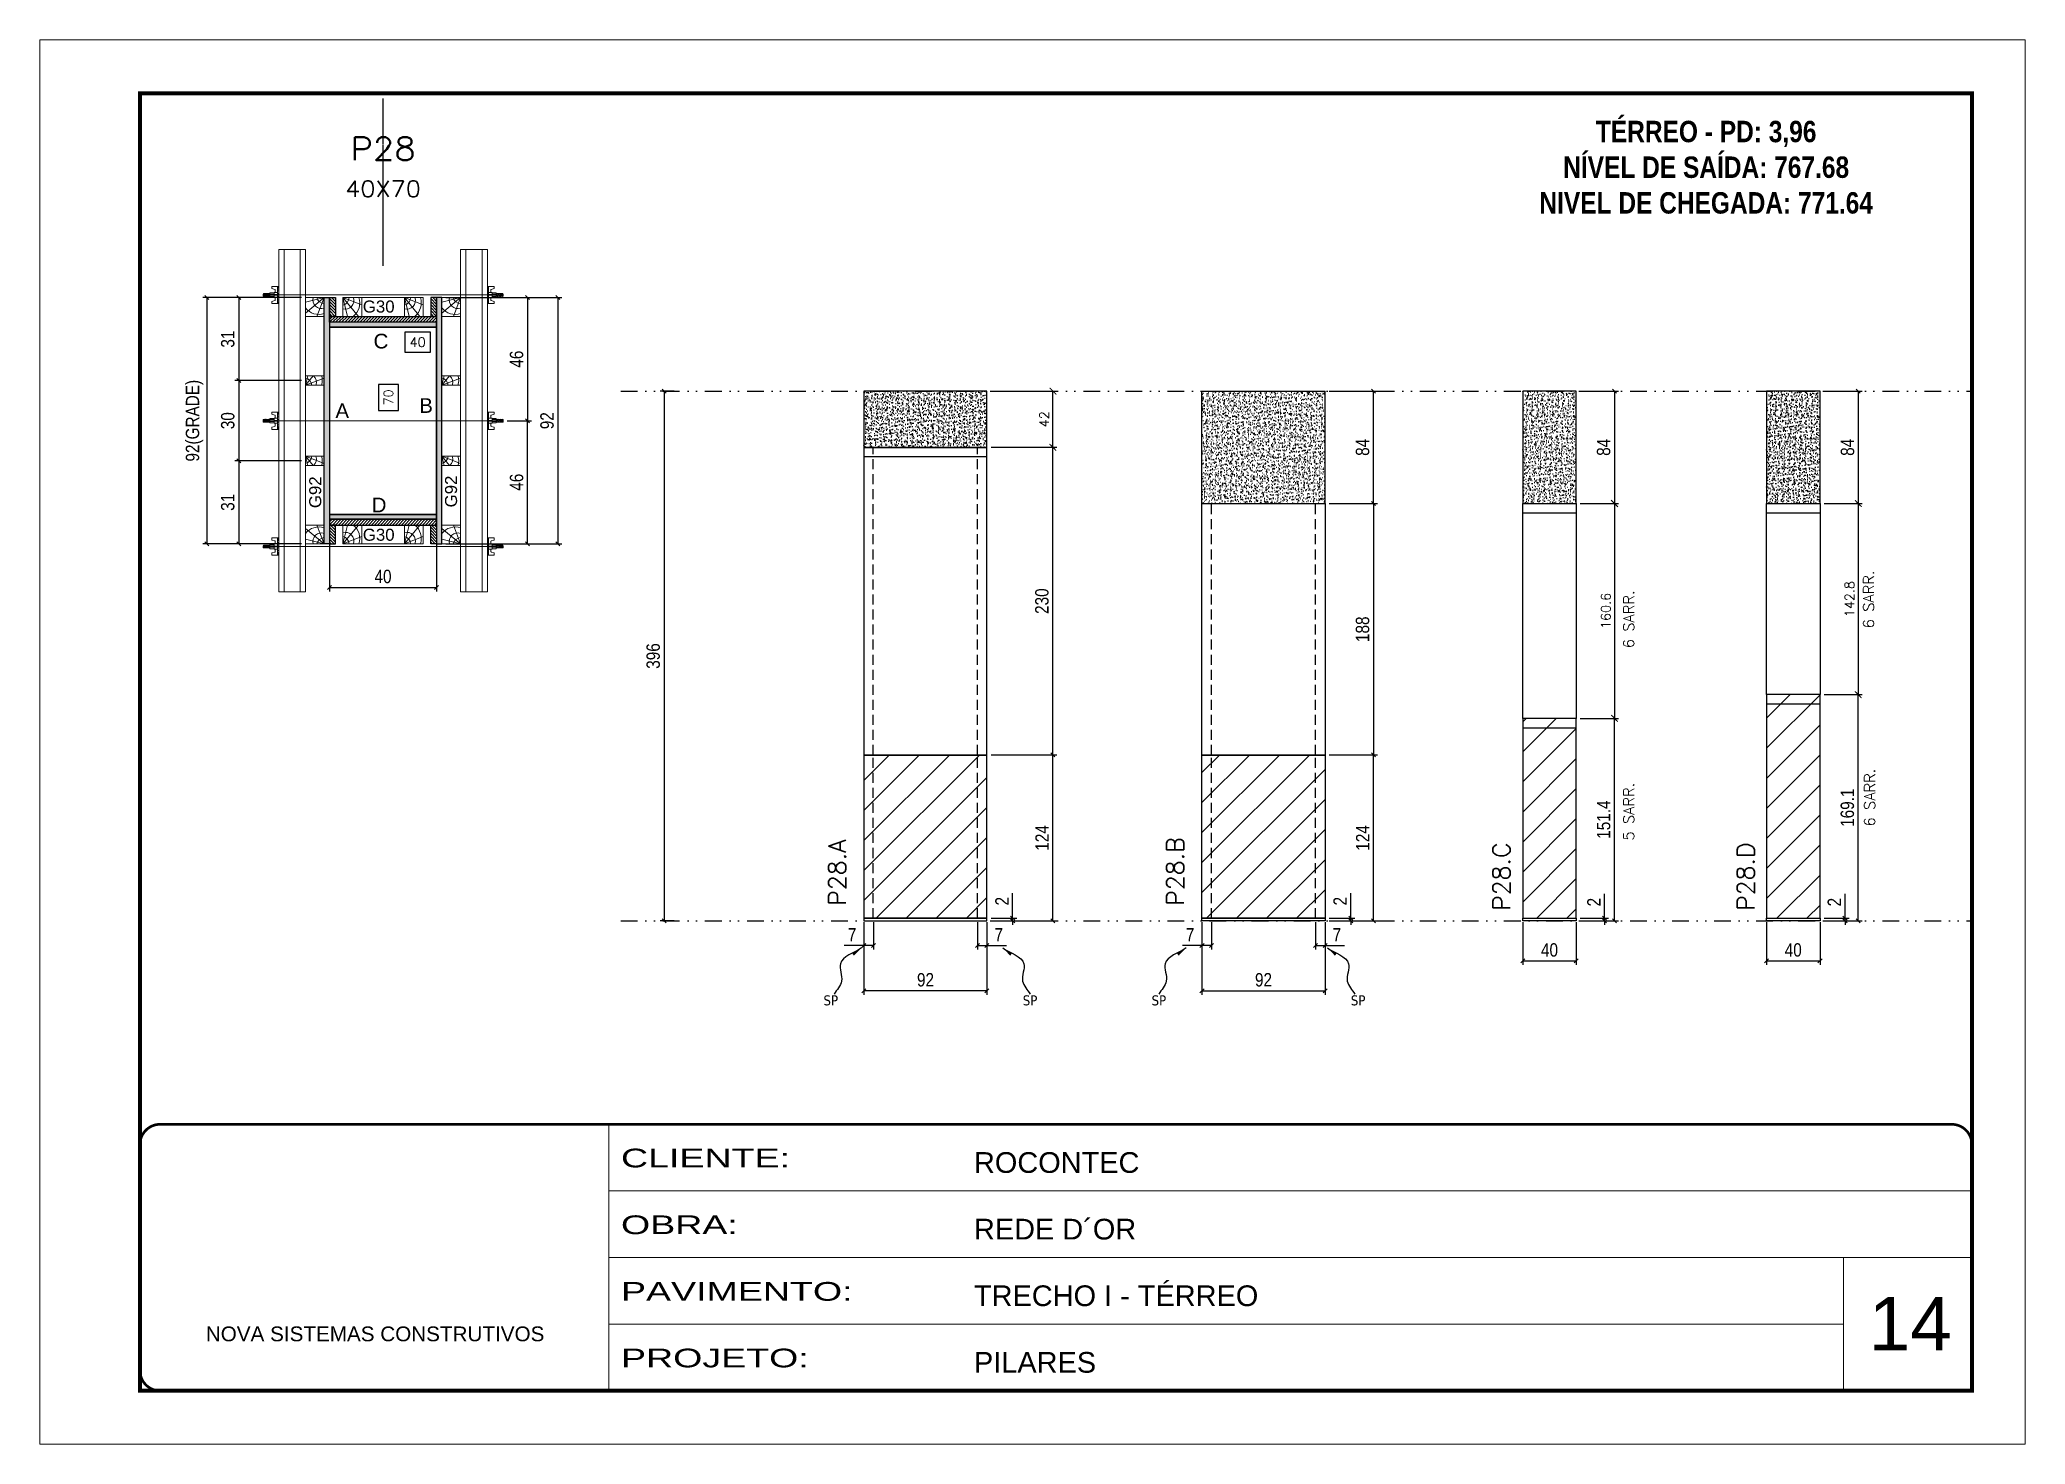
# Model space of a CAD drawing. Extents: x 2949 to 9230, y 1140 to 12527.
# Drawn here: x 4548 to 6033, y 8031 to 9081 of the extents above; entities that cross this region are included whole.
import ezdxf
from ezdxf.enums import TextEntityAlignment as Align

# ---------------------------------------------------------------- set-up
doc = ezdxf.new("R2010")
doc.units = 0
for name, pattern in [('CONTINUO', [0]), ('DASHED', [0.75, 0.5, -0.25]), ('DIVIDE2', [0.625, 0.25, -0.125, 0, -0.125, 0, -0.125]), ('HIDDEN', [0.375, 0.25, -0.125])]:
    doc.linetypes.add(name, pattern=pattern)
for name, color, linetype, lineweight in [('CARIMBO', 255, 'Continuous', 9), ('Folhas', 255, 'Continuous', 9), ('Hachura', 251, 'Continuous', 9), ('Madeira', 126, 'Continuous', 18), ('Perfil Metálico', 224, 'Continuous', 18), ('SARRAFO DE PRESSAO', 251, 'DASHED', 9), ('Texto Seção', 7, 'Continuous', 15)]:
    doc.layers.add(name, color=color, linetype=linetype, lineweight=lineweight)
for name, color, linetype in [('CHAPA', 1, 'Continuous'), ('COTA', 241, 'Continuous'), ('MEIO_PONT', 93, 'Continuous'), ('NOMENCLATURA', 7, 'Continuous'), ('Nível', 160, 'Continuous'), ('Painéis', 200, 'Continuous'), ('Romaneio', 10, 'Continuous'), ('SARR_2.2x7', 40, 'Continuous'), ('SARRAFO', 251, 'Continuous'), ('Sarrafo de Pressão', 42, 'HIDDEN'), ('texto', 7, 'Continuous'), ('Texto de Titulo', 7, 'Continuous'), ('Texto Qtd Sarr', 242, 'Continuous'), ('TEXTO_GERAL', 7, 'Continuous')]:
    doc.layers.add(name, color=color, linetype=linetype)
doc.styles.add('ARIAL', font='arial.ttf')
doc.styles.add('COTA TECNICA', font='techl___.ttf', dxfattribs={"height": 10})
doc.styles.add('COTA TECNICA 2X', font='techl___.ttf', dxfattribs={"height": 10})
doc.styles.add('COTA TECNICA-50', font='techl___.ttf', dxfattribs={"height": 10})
doc.styles.add('REGUA-120', font='ROMANS.shx', dxfattribs={"height": 15})
doc.styles.add('ROMANC', font='techb___.ttf', dxfattribs={"height": 2.5})
doc.styles.add('ROMANS', font='romans.shx')
doc.styles.add('SANSSERIF', font='sas_____.pfb')
doc.styles.get("Standard").update_dxf_attribs({"font": 'arial.ttf'})
doc.styles.add('Tecnologia', font='')
doc.styles.get('Tecnologia').set_extended_font_data('Forgotten Futurist')
doc.dimstyles.new('COTA PAINEL-50', dxfattribs={"dimtxt": 10, "dimasz": 3, "dimexe": 3, "dimexo": 3, "dimgap": 3, "dimtad": 1, "dimdec": 1, "dimzin": 12, "dimdsep": 46, "dimtxsty": 'COTA TECNICA-50', "dimblk1": 'OBLIQUE', "dimblk2": 'OBLIQUE', "dimsah": 1, "dimcen": 0.9, "dimclrd": 4, "dimclre": 4, "dimclrt": 240, "dimadec": 1, "dimazin": 3, "dimtfac": 1, "dimtdec": 1, "dimtmove": 0, "dimatfit": 3, "dimfxl": 1, "dimtolj": 1, "dimtzin": 12, "dimarcsym": 0})
doc.dimstyles.new('Cota Paínel', dxfattribs={"dimtxt": 7, "dimasz": 5, "dimexe": 3, "dimexo": 3, "dimgap": 3, "dimtad": 1, "dimdec": 1, "dimzin": 12, "dimdsep": 46, "dimtxsty": 'ROMANS', "dimblk": 'ARCHTICK', "dimcen": 0, "dimclrd": 4, "dimclre": 4, "dimclrt": 1, "dimadec": 1, "dimazin": 3, "dimtfac": 1, "dimtdec": 1, "dimtmove": 0, "dimatfit": 3, "dimldrblk": 'OBLIQUE', "dimfxl": 1, "dimtolj": 1, "dimtzin": 12, "dimarcsym": 0})
doc.dimstyles.new('PAINEL', dxfattribs={"dimtxt": 10, "dimasz": 3, "dimexe": 3, "dimexo": 3, "dimgap": 3, "dimtad": 1, "dimdec": 1, "dimzin": 12, "dimdsep": 46, "dimtxsty": 'COTA TECNICA', "dimblk1": 'OBLIQUE', "dimblk2": 'OBLIQUE', "dimsah": 1, "dimcen": 0.9, "dimclrd": 4, "dimclre": 4, "dimclrt": 240, "dimadec": 1, "dimazin": 3, "dimtfac": 1, "dimtdec": 1, "dimtmove": 0, "dimatfit": 3, "dimfxl": 1, "dimtolj": 1, "dimtzin": 12, "dimarcsym": 0})
doc.dimstyles.new('SECAO PILAR', dxfattribs={"dimtxt": 10, "dimasz": 3, "dimexe": 3, "dimexo": 3, "dimgap": 3, "dimtad": 1, "dimdec": 1, "dimlfac": 0.5, "dimzin": 12, "dimdsep": 46, "dimtxsty": 'COTA TECNICA 2X', "dimblk1": 'OBLIQUE', "dimblk2": 'OBLIQUE', "dimsah": 1, "dimcen": 0.9, "dimclrd": 256, "dimclre": 256, "dimclrt": 256, "dimadec": 1, "dimazin": 3, "dimtfac": 1, "dimtdec": 1, "dimtmove": 0, "dimatfit": 3, "dimfxl": 1, "dimtolj": 1, "dimtzin": 12, "dimarcsym": 0})
doc.dimstyles.new('SECÇÃO 2', dxfattribs={"dimtxt": 7, "dimasz": 6, "dimexe": 0.18, "dimexo": 2, "dimgap": -4, "dimtad": 3, "dimdec": 1, "dimlfac": 0.5, "dimzin": 12, "dimdsep": 46, "dimtxsty": 'ROMANS', "dimblk": 'ARCHTICK', "dimcen": 0.09, "dimse1": 1, "dimse2": 1, "dimsd1": 1, "dimsd2": 1, "dimclrd": 180, "dimclre": 5, "dimclrt": 1, "dimadec": 0, "dimazin": 3, "dimtfac": 1, "dimtdec": 1, "dimtofl": 0, "dimtmove": 0, "dimatfit": 3, "dimldrblk": 'ARCHTICK', "dimfxl": 1, "dimtolj": 1, "dimtzin": 0, "dimarcsym": 0})
doc.dimstyles.get("Standard").update_dxf_attribs({"dimtxt": 0.18, "dimasz": 0.18, "dimexe": 0.18, "dimexo": 0.0625, "dimgap": 0.09, "dimtad": 0, "dimtih": 1, "dimtoh": 1, "dimdec": 4, "dimzin": 0, "dimdsep": 46, "dimtxsty": 'Standard', "dimcen": 0.09, "dimadec": 0, "dimazin": 0, "dimtfac": 1, "dimtdec": 4, "dimtofl": 0, "dimtmove": 0, "dimatfit": 3, "dimfxl": 1, "dimtolj": 1, "dimtzin": 0, "dimarcsym": 0})
pattern_1 = [(45, (-126071.967, -22713.47), (-11.2253202, 11.2253202), [])]

msp = doc.modelspace()

# ---------------------------------------------------------------- texts
at = {"layer": 'CARIMBO', "style": 'ARIAL'}
msp.add_text('14', height=40, dxfattribs=at).set_placement((5915.39, 8101.15))
at = {"layer": 'NOMENCLATURA', "color": 2, "insert": (5793.86, 9047.07), "char_height": 16, "attachment_point": 2, "style": 'ROMANC'}
msp.add_mtext_dynamic_manual_height_columns('\\PTÉRREO - PD: 3,96\\PNÍVEL DE SAÍDA: 767.68\\PNIVEL DE CHEGADA: 771.64', width=300.2766, gutter_width=1, heights=[0], dxfattribs=at)
at = {"layer": 'texto', "color": 0, "char_height": 7.5, "attachment_point": 5}
for insert in [(5139.17, 8362.8), (5288.2, 8362.8), (5384.55, 8362.8), (5533.58, 8362.8)]:
    msp.add_mtext('{\\fTahoma|b0|i0|c0|p34;\\C4;SP}', dxfattribs=dict(at, insert=insert))
at = {"layer": 'Texto Seção', "linetype": 'Continuous', "style": 'ROMANS'}
for s, p in [('6 SARR.', (5919.34, 8641.01)), ('6 SARR.', (5739.96, 8626.12)), ('5 SARR.', (5739.96, 8482.35)), ('6 SARR.', (5920.14, 8492.86))]:
    msp.add_text(s, height=8, rotation=90, dxfattribs=at).set_placement(p)
at = {"layer": 'Texto Seção', "char_height": 13, "width": 285.3299, "attachment_point": 7, "rotation": 90, "style": 'REGUA-120'}
for s, insert in [('P28.A', (5150.48, 8433.54)), ('P28.B', (5403.33, 8433.54)), ('P28.C', (5647.23, 8429.7)), ('P28.D', (5829.96, 8429.7))]:
    msp.add_mtext(s, dxfattribs=dict(at, insert=insert))
at = {"layer": 'TEXTO_GERAL', "style": 'ARIAL'}
for s, p in [('C', (4802.74, 8855.69)), ('A', (4773.79, 8803.63)), ('B', (4836.5, 8807.55)), ('D', (4801.33, 8733.19))]:
    msp.add_text(s, height=11, dxfattribs=at).set_placement(p, align=Align.MIDDLE_CENTER)
at = {"layer": 'TEXTO_GERAL', "color": 0, "linetype": 'Continuous', "style": 'SANSSERIF'}
for p in [(4753.6, 8730.85), (4855.16, 8731.4)]:
    msp.add_text('G92', height=9, rotation=90, dxfattribs=at).set_placement(p, align=Align.MIDDLE_LEFT)
at = {"layer": 'TEXTO_GERAL', "color": 0, "linetype": 'Continuous', "char_height": 9, "width": 285.3299, "style": 'SANSSERIF'}
for insert, attachment_point in [((4789.18, 8886.04), 1), ((4789.18, 8706.33), 7)]:
    msp.add_mtext('G30', dxfattribs=dict(at, insert=insert, attachment_point=attachment_point))

# ---------------------------------------------------------------- blocks, each defined once
blk = doc.blocks.new('9999999999')
at = {"color": 30, "linetype": 'CONTINUO'}
for p, q in [((98564.6, 34230.2), (98564.6, 34429.4)), ((98564.6, 34379.6), (99584, 34379.6)), ((98564.6, 34329.8), (99488, 34329.8)), ((99584, 34329.8), (99488, 34329.8)), ((99488, 34329.8), (99488, 34230.2)), ((98564.6, 34280), (99488, 34280))]:
    blk.add_line(p, q, dxfattribs=at)
at = {"color": 30, "linetype": 'CONTINUO', "const_width": 2}
blk.add_lwpolyline([(99584, 34230.2), (99584, 34414.4, 0.414214), (99569, 34429.4), (98229, 34429.4, 0.414214), (98214, 34414.4), (98214, 34245.2, 0.414214), (98229, 34230.2), (99584, 34230.2)], format="xyb", dxfattribs=at)
at = {"layer": 'Folhas'}
blk.add_lwpolyline([(98139, 34190.2), (99624, 34190.2), (99624, 35240.2), (98139, 35240.2)], close=True, dxfattribs=at)
at = {"layer": 'Folhas', "color": 30, "const_width": 3}
blk.add_lwpolyline([(98214, 34230.2), (99584, 34230.2), (99584, 35200.2), (98214, 35200.2)], close=True, dxfattribs=at)
at = {"color": 7, "linetype": 'Continuous', "ltscale": 5, "style": 'ARIAL'}
for s, height, p in [('ROCONTEC', 15.48, (98837.7, 34393.1)), ('REDE D´OR', 15.48, (98837.7, 34343.3)), ('TRECHO I - TÉRREO', 15.483, (98837.7, 34293.5)), ('NOVA SISTEMAS CONSTRUTIVOS', 11.059, (98263.2, 34267.2)), ('PILARES', 15.48, (98837.7, 34243.7))]:
    blk.add_text(s, height=height, dxfattribs=at).set_placement(p)
at = {"layer": 'Folhas', "color": 7, "style": 'Tecnologia', "width": 1.5}
for s, p in [('CLIENTE:', (98573.7, 34397.2)), ('OBRA:', (98573.7, 34347.3)), ('PAVIMENTO:', (98573.7, 34297.5)), ('PROJETO:', (98573.7, 34247.7))]:
    blk.add_text(s, height=14, dxfattribs=at).set_placement(p)
blk = doc.blocks.new('*D660')
at = {"layer": 'COTA', "color": 180, "lineweight": -2, "transparency": 16777216}
for p, q in [((4815.8, 8823.2), (4800.8, 8823.2)), ((4800.8, 8823.2), (4800.8, 8803.9)), ((4815.8, 8803.9), (4815.8, 8823.2)), ((4800.8, 8803.9), (4815.8, 8803.9))]:
    blk.add_line(p, q, dxfattribs=at)
at = {"layer": 'Defpoints', "color": 0, "transparency": 16777216}
for p in [(4764.3, 8866.2), (4764.3, 8726.2), (4819.8, 8726.2)]:
    blk.add_point(p, dxfattribs=at)
at = {"layer": 'COTA', "color": 1, "transparency": 16777216, "insert": (4808.3, 8813.6), "char_height": 7, "attachment_point": 5, "rotation": 90, "style": 'ROMANS'}
blk.add_mtext('\\A1;70', dxfattribs=at)
blk = doc.blocks.new('_ArchTick')
at = {"color": 0, "linetype": 'ByBlock', "const_width": 0.15}
blk.add_lwpolyline([(-0.5, -0.5), (0.5, 0.5)], dxfattribs=at)
blk = doc.blocks.new('_Oblique')
at = {"color": 0, "linetype": 'ByBlock', "lineweight": -2}
blk.add_line((-0.5, -0.5), (0.5, 0.5), dxfattribs=at)
blk = doc.blocks.new('*D661')
at = {"layer": 'COTA', "lineweight": -2, "transparency": 16777216}
for p, q in [((4851.3, 8888.2), (4938.1, 8888.2)), ((4935.1, 8888.2), (4935.1, 8704.2)), ((4851.3, 8704.2), (4938.1, 8704.2))]:
    blk.add_line(p, q, dxfattribs=at)
at = {"layer": 'Defpoints', "color": 0, "transparency": 16777216}
for p in [(4848.3, 8888.2), (4848.3, 8704.2), (4935.1, 8704.2)]:
    blk.add_point(p, dxfattribs=at)
at = {"layer": 'COTA', "lineweight": -2, "transparency": 16777216, "xscale": 3, "yscale": 3, "zscale": 3}
for p, rotation in [((4935.1, 8888.2), 90), ((4935.1, 8704.2), 270)]:
    blk.add_blockref('_Oblique', p, dxfattribs=dict(at, rotation=rotation))
at = {"layer": 'COTA', "transparency": 16777216, "insert": (4927, 8796.2), "char_height": 10, "attachment_point": 5, "rotation": 90, "style": 'COTA TECNICA 2X'}
blk.add_mtext('\\A1;92', dxfattribs=at)
blk = doc.blocks.new('*D662')
at = {"layer": 'COTA', "lineweight": -2, "transparency": 16777216}
for p, q in [((4885.3, 8888.2), (4915.3, 8888.2)), ((4912.3, 8888.2), (4912.3, 8796.2)), ((4897.1, 8796.2), (4915.3, 8796.2))]:
    blk.add_line(p, q, dxfattribs=at)
at = {"layer": 'Defpoints', "color": 0, "transparency": 16777216}
for p in [(4882.3, 8888.2), (4894.1, 8796.2), (4912.3, 8796.2)]:
    blk.add_point(p, dxfattribs=at)
at = {"layer": 'COTA', "lineweight": -2, "transparency": 16777216, "xscale": 3, "yscale": 3, "zscale": 3}
for p, rotation in [((4912.3, 8888.2), 90), ((4912.3, 8796.2), 270)]:
    blk.add_blockref('_Oblique', p, dxfattribs=dict(at, rotation=rotation))
at = {"layer": 'COTA', "transparency": 16777216, "insert": (4904.2, 8842.2), "char_height": 10, "attachment_point": 5, "rotation": 90, "style": 'COTA TECNICA 2X'}
blk.add_mtext('\\A1;46', dxfattribs=at)
blk = doc.blocks.new('*D663')
at = {"layer": 'COTA', "lineweight": -2, "transparency": 16777216}
for p, q in [((4897.1, 8796.2), (4915.3, 8796.2)), ((4912.3, 8704.2), (4912.3, 8796.2)), ((4885.3, 8704.2), (4915.3, 8704.2))]:
    blk.add_line(p, q, dxfattribs=at)
at = {"layer": 'Defpoints', "color": 0, "transparency": 16777216}
for p in [(4894.1, 8796.2), (4912.3, 8796.2), (4882.3, 8704.2)]:
    blk.add_point(p, dxfattribs=at)
at = {"layer": 'COTA', "lineweight": -2, "transparency": 16777216, "xscale": 3, "yscale": 3, "zscale": 3}
for p, rotation in [((4912.3, 8796.2), 90), ((4912.3, 8704.2), 270)]:
    blk.add_blockref('_Oblique', p, dxfattribs=dict(at, rotation=rotation))
at = {"layer": 'COTA', "transparency": 16777216, "insert": (4904.2, 8750.2), "char_height": 10, "attachment_point": 5, "rotation": 90, "style": 'COTA TECNICA 2X'}
blk.add_mtext('\\A1;46', dxfattribs=at)
blk = doc.blocks.new('*D664')
at = {"layer": 'COTA', "color": 180, "lineweight": -2, "transparency": 16777216}
for p, q in [((4839.8, 8862.4), (4820.5, 8862.4)), ((4820.5, 8862.4), (4820.5, 8847.4)), ((4839.8, 8847.4), (4839.8, 8862.4)), ((4820.5, 8847.4), (4839.8, 8847.4))]:
    blk.add_line(p, q, dxfattribs=at)
at = {"layer": 'Defpoints', "color": 0, "transparency": 16777216}
for p in [(4764.3, 8866.2), (4844.3, 8866.2), (4844.3, 8843.4)]:
    blk.add_point(p, dxfattribs=at)
at = {"layer": 'COTA', "color": 1, "transparency": 16777216, "insert": (4830.2, 8854.9), "char_height": 7, "attachment_point": 5, "style": 'ROMANS'}
blk.add_mtext('\\A1;40', dxfattribs=at)
blk = doc.blocks.new('titulo1')
at = {"layer": 'Defpoints', "color": 252, "linetype": 'HIDDEN', "ltscale": 2}
blk.add_line((0, 0), (0, 125), dxfattribs=at)
at = {"layer": 'Defpoints', "style": 'ROMANS', "oblique": 15}
blk.add_attdef('FOLHA', text='', height=10, dxfattribs=at).set_placement((0, 15.6), align=Align.MIDDLE_CENTER)
at = {"layer": 'Texto Qtd Sarr', "color": 3, "style": 'ROMANS', "oblique": 15}
for tag, height, p in [('TITULO', 17, (0, 71.4)), ('SEÇÃO', 12, (0, 41.5))]:
    blk.add_attdef(tag, text='', height=height, dxfattribs=at).set_placement(p, align=Align.MIDDLE_CENTER)
blk = doc.blocks.new('PONTALETE')
at = {"layer": 'Madeira'}
for q in [(2.71, 7), (7, 5.76), (7, 1.74)]:
    blk.add_line((0, 0), q, dxfattribs=at)
blk.add_lwpolyline([(0, 0), (7, 0), (7, 7), (0, 7)], close=True, dxfattribs=at)
for centre, radius, start, end in [((2.04, 0.06), 6.23, 37.28179, 109.09128), ((1.09, 0.9), 3.19, 343.60304, 109.98471), ((-0.21, -0.78), 3.09, 14.63219, 86.0383)]:
    blk.add_arc(centre, radius, start, end, dxfattribs=at)
blk = doc.blocks.new('*D665')
at = {"layer": 'COTA', "lineweight": -2, "transparency": 16777216}
for p, q in [((4743.3, 8888.2), (4669.6, 8888.2)), ((4672.6, 8888.2), (4672.6, 8704.2)), ((4743.3, 8704.2), (4669.6, 8704.2))]:
    blk.add_line(p, q, dxfattribs=at)
at = {"layer": 'Defpoints', "color": 0, "transparency": 16777216}
for p in [(4746.3, 8888.2), (4672.6, 8704.2), (4746.3, 8704.2)]:
    blk.add_point(p, dxfattribs=at)
at = {"layer": 'COTA', "lineweight": -2, "transparency": 16777216, "xscale": 3, "yscale": 3, "zscale": 3}
for p, rotation in [((4672.6, 8888.2), 90), ((4672.6, 8704.2), 270)]:
    blk.add_blockref('_Oblique', p, dxfattribs=dict(at, rotation=rotation))
at = {"layer": 'COTA', "transparency": 16777216, "insert": (4663.3, 8796.2), "char_height": 10, "attachment_point": 5, "rotation": 90, "style": 'COTA TECNICA 2X'}
blk.add_mtext('\\A1;92(GRADE)', dxfattribs=at)
blk = doc.blocks.new('MEIO PONTALETE')
at = {"layer": 'Madeira'}
for q in [(2.71, 7), (3.5, 2.88), (3.5, 0.87)]:
    blk.add_line((0, 0), q, dxfattribs=at)
blk.add_lwpolyline([(0, 0), (3.5, 0), (3.5, 7), (0, 7)], close=True, dxfattribs=at)
for centre, radius, start, end in [((2.04, 0.06), 6.23, 76.44987, 109.09128), ((1.09, 0.9), 3.19, 40.90626, 109.98471), ((-0.21, -0.78), 3.09, 14.63219, 86.0383)]:
    blk.add_arc(centre, radius, start, end, dxfattribs=at)
blk = doc.blocks.new('*D666')
at = {"layer": 'COTA', "lineweight": -2, "transparency": 16777216}
for p, q in [((4743.3, 8766.2), (4693.4, 8766.2)), ((4696.4, 8766.2), (4696.4, 8704.2)), ((4743.3, 8704.2), (4693.4, 8704.2))]:
    blk.add_line(p, q, dxfattribs=at)
at = {"layer": 'Defpoints', "color": 0, "transparency": 16777216}
for p in [(4746.3, 8766.2), (4696.4, 8704.2), (4746.3, 8704.2)]:
    blk.add_point(p, dxfattribs=at)
at = {"layer": 'COTA', "lineweight": -2, "transparency": 16777216, "xscale": 3, "yscale": 3, "zscale": 3}
for p, rotation in [((4696.4, 8766.2), 90), ((4696.4, 8704.2), 270)]:
    blk.add_blockref('_Oblique', p, dxfattribs=dict(at, rotation=rotation))
at = {"layer": 'COTA', "transparency": 16777216, "insert": (4688.2, 8735.2), "char_height": 10, "attachment_point": 5, "rotation": 90, "style": 'COTA TECNICA 2X'}
blk.add_mtext('\\A1;31', dxfattribs=at)
blk = doc.blocks.new('C')
at = {"layer": 'Hachura', "color": 0}
for p, q in [((0, 3.22), (0, -3.22)), ((0.45, 3.22), (0, 3.22)), ((0.46, 3.16), (0, 3.16)), ((0.46, 3.05), (0, 3.05)), ((0.46, 2.88), (0, 2.88)), ((0, 2.75), (0, -1.16)), ((0.46, 2.65), (0, 2.65)), ((0.46, 2.23), (0, 2.23)), ((0.46, 1.51), (0, 1.51)), ((0.39, 0.49), (0.17, 0.49)), ((0.45, -3.23), (0.45, 3.22)), ((0.45, 3.22), (2.58, 3.22)), ((1.74, 0.97), (0.45, 0.97)), ((1.45, 0.1), (0.45, 0.1)), ((1.35, 1.94), (1.35, 0.96)), ((2.58, 2.39), (1.47, 2.09)), ((1.74, -0.97), (1.74, 0.97)), ((1.74, 0.97), (1.74, 0.84)), ((1.74, 0.97), (1.74, 0.84)), ((1.74, 0.84), (3.35, 0.84)), ((3.35, 0.45), (1.74, 0.45)), ((2.58, 3.22), (2.58, 2.39)), ((3.32, 0.84), (3.32, -0.84)), ((3.35, 0.84), (3.35, -0.84)), ((3.68, 0.45), (3.35, 0.45)), ((3.84, -0.52), (3.35, 0.45)), ((3.35, 0.06), (3.67, -0.57)), ((3.68, 0.45), (4.16, -0.52)), ((3.72, 0.5), (4.25, -0.57)), ((4.37, -0.55), (3.83, 0.53)), ((4.15, 0.45), (3.93, 0.45)), ((4.42, -0.52), (3.93, 0.45)), ((4.15, 0.45), (4.26, 0.45)), ((4.26, 0.45), (4.74, -0.52)), ((4.3, 0.5), (4.83, -0.57)), ((4.95, -0.55), (4.41, 0.53)), ((4.51, 0.45), (4.84, 0.45)), ((5, -0.52), (4.51, 0.45)), ((4.84, 0.45), (5.32, -0.52)), ((4.88, 0.5), (5.41, -0.57)), ((5.53, -0.55), (4.99, 0.53)), ((5.58, -0.52), (5.09, 0.45)), ((5.42, 0.45), (5.09, 0.45)), ((5.58, -0.52), (5.09, 0.45)), ((5.42, 0.45), (5.74, -0.19)), ((5.46, 0.5), (5.74, -0.07)), ((5.74, 0.19), (5.57, 0.53)), ((5.74, 0.32), (5.68, 0.45)), ((5.68, 0.45), (5.74, 0.45)), ((5.74, 0.45), (5.9, 0.29)), ((5.74, 0.45), (5.74, -0.52)), ((5.9, -0.36), (5.9, 0.29)), ((0.45, 0), (0, 0)), ((0.46, -1.52), (0, -1.52)), ((0.46, -2.23), (0, -2.23)), ((0.46, -2.65), (0, -2.65)), ((0.46, -2.88), (0, -2.88)), ((0.46, -3.05), (0, -3.05)), ((0.46, -3.16), (0, -3.16)), ((0, -3.22), (2.57, -3.22)), ((0.08, -0.48), (0.29, -0.48)), ((0.29, -0.48), (0.4, -0.48)), ((0.45, 0), (0.45, -0.97)), ((0.45, -0.16), (1.45, -0.16)), ((0.45, -0.65), (0.45, -0.32)), ((0.45, -3.23), (0.45, -0.65)), ((0.45, -0.97), (1.74, -0.97)), ((1.35, -1.94), (1.35, -0.97)), ((2.58, -2.39), (1.47, -2.1)), ((3.35, -0.32), (1.74, -0.32)), ((3.35, -0.84), (1.74, -0.84)), ((2.58, -3.23), (2.58, -2.39)), ((3.35, -0.07), (3.58, -0.52)), ((3.35, -0.52), (3.58, -0.52)), ((3.84, -0.52), (4.16, -0.52)), ((4.42, -0.52), (4.74, -0.52)), ((4.63, -0.52), (4.74, -0.52)), ((5, -0.52), (5.32, -0.52)), ((5.58, -0.52), (5.74, -0.52)), ((5.74, -0.52), (5.9, -0.36)), ((5.74, -0.52), (5.74, -0.52))]:
    blk.add_line(p, q, dxfattribs=at)
for centre, radius, start, end in [((1.52, 1.94), 0.161, 104.74356, 180), ((1.44, -0.03), 0.129, 272.69497, 87.30503), ((3.81, 0.39), 0.143, 25.56881, 154.43119), ((4.39, 0.39), 0.143, 25.56881, 154.43119), ((4.97, 0.39), 0.143, 25.56881, 154.43119), ((5.55, 0.39), 0.143, 25.56881, 154.43119), ((0.17, -0.37), 0.174, 221.74404, 317.85924), ((1.52, -1.94), 0.161, 180, 255.25644), ((3.71, -0.4), 0.174, 222.14076, 318.25596), ((4.29, -0.4), 0.174, 222.14076, 318.25596), ((4.87, -0.4), 0.174, 222.14076, 318.25596), ((5.45, -0.4), 0.174, 222.14076, 318.25596), ((5.61, -0.4), 0.174, 317.85924, 318.25596)]:
    blk.add_arc(centre, radius, start, end, dxfattribs=at)
blk = doc.blocks.new('*D667')
at = {"layer": 'COTA', "lineweight": -2, "transparency": 16777216}
for p, q in [((4743.3, 8888.2), (4693.4, 8888.2)), ((4696.4, 8888.2), (4696.4, 8826.2)), ((4743.3, 8826.2), (4693.4, 8826.2))]:
    blk.add_line(p, q, dxfattribs=at)
at = {"layer": 'Defpoints', "color": 0, "transparency": 16777216}
for p in [(4746.3, 8888.2), (4696.4, 8826.2), (4746.3, 8826.2)]:
    blk.add_point(p, dxfattribs=at)
at = {"layer": 'COTA', "lineweight": -2, "transparency": 16777216, "xscale": 3, "yscale": 3, "zscale": 3}
for p, rotation in [((4696.4, 8888.2), 90), ((4696.4, 8826.2), 270)]:
    blk.add_blockref('_Oblique', p, dxfattribs=dict(at, rotation=rotation))
at = {"layer": 'COTA', "transparency": 16777216, "insert": (4688.2, 8857.2), "char_height": 10, "attachment_point": 5, "rotation": 90, "style": 'COTA TECNICA 2X'}
blk.add_mtext('\\A1;31', dxfattribs=at)
blk = doc.blocks.new('*D668')
at = {"layer": 'COTA', "lineweight": -2, "transparency": 16777216}
for p, q in [((4743.3, 8826.2), (4693.4, 8826.2)), ((4696.4, 8826.2), (4696.4, 8766.2)), ((4743.3, 8766.2), (4693.4, 8766.2))]:
    blk.add_line(p, q, dxfattribs=at)
at = {"layer": 'Defpoints', "color": 0, "transparency": 16777216}
for p in [(4746.3, 8826.2), (4696.4, 8766.2), (4746.3, 8766.2)]:
    blk.add_point(p, dxfattribs=at)
at = {"layer": 'COTA', "lineweight": -2, "transparency": 16777216, "xscale": 3, "yscale": 3, "zscale": 3}
for p, rotation in [((4696.4, 8826.2), 90), ((4696.4, 8766.2), 270)]:
    blk.add_blockref('_Oblique', p, dxfattribs=dict(at, rotation=rotation))
at = {"layer": 'COTA', "transparency": 16777216, "insert": (4688.2, 8796.2), "char_height": 10, "attachment_point": 5, "rotation": 90, "style": 'COTA TECNICA 2X'}
blk.add_mtext('\\A1;30', dxfattribs=at)
blk = doc.blocks.new('*D988')
at = {"layer": 'COTA', "lineweight": -2, "transparency": 16777216}
for p, q in [((4764.3, 8719.6), (4764.3, 8668.5)), ((4844.3, 8719.6), (4844.3, 8668.5)), ((4764.3, 8671.5), (4844.3, 8671.5))]:
    blk.add_line(p, q, dxfattribs=at)
at = {"layer": 'Defpoints', "color": 0, "transparency": 16777216}
for p in [(4764.3, 8722.6), (4844.3, 8722.6), (4844.3, 8671.5)]:
    blk.add_point(p, dxfattribs=at)
at = {"layer": 'COTA', "lineweight": -2, "transparency": 16777216, "xscale": 3, "yscale": 3, "zscale": 3, "rotation": 180}
blk.add_blockref('_Oblique', (4764.3, 8671.5), dxfattribs=at)
at = {"layer": 'COTA', "lineweight": -2, "transparency": 16777216, "xscale": 3, "yscale": 3, "zscale": 3}
blk.add_blockref('_Oblique', (4844.3, 8671.5), dxfattribs=at)
at = {"layer": 'COTA', "transparency": 16777216, "insert": (4804.3, 8679.7), "char_height": 10, "attachment_point": 5, "style": 'COTA TECNICA 2X'}
blk.add_mtext('\\A1;40', dxfattribs=at)
blk = doc.blocks.new('*D989')
at = {"layer": 'Defpoints', "color": 0, "linetype": 'ByBlock', "transparency": 16777216}
for p in [(5025, 8818.3), (5014.6, 8422.3), (5025, 8422.3)]:
    blk.add_point(p, dxfattribs=at)
at = {"layer": 'Romaneio', "color": 4, "linetype": 'ByBlock', "lineweight": -2, "transparency": 16777216}
for p, q in [((5022, 8818.3), (5011.6, 8818.3)), ((5014.6, 8818.3), (5014.6, 8422.3)), ((5022, 8422.3), (5011.6, 8422.3))]:
    blk.add_line(p, q, dxfattribs=at)
at = {"layer": 'Romaneio', "color": 4, "linetype": 'ByBlock', "lineweight": -2, "transparency": 16777216, "xscale": 3, "yscale": 3, "zscale": 3}
for p, rotation in [((5014.6, 8818.3), 90), ((5014.6, 8422.3), 270)]:
    blk.add_blockref('_Oblique', p, dxfattribs=dict(at, rotation=rotation))
at = {"layer": 'Romaneio', "color": 240, "linetype": 'ByBlock', "transparency": 16777216, "insert": (5006.4, 8620.3), "char_height": 10, "attachment_point": 5, "rotation": 90, "style": 'COTA TECNICA'}
blk.add_mtext('\\A1;396', dxfattribs=at)
blk = doc.blocks.new('*D199')
at = {"layer": 'COTA', "color": 4, "lineweight": -2, "transparency": 16777216}
for p, q in [((5416.8, 8421.3), (5416.8, 8367.1)), ((5508.8, 8421.3), (5508.8, 8367.1)), ((5416.8, 8370.1), (5508.8, 8370.1))]:
    blk.add_line(p, q, dxfattribs=at)
at = {"layer": 'Defpoints', "color": 0, "transparency": 16777216}
for p in [(5416.8, 8424.3), (5508.8, 8424.3), (5508.8, 8370.1)]:
    blk.add_point(p, dxfattribs=at)
at = {"layer": 'COTA', "color": 4, "lineweight": -2, "transparency": 16777216, "xscale": 3, "yscale": 3, "zscale": 3, "rotation": 180}
blk.add_blockref('_Oblique', (5416.8, 8370.1), dxfattribs=at)
at = {"layer": 'COTA', "color": 4, "lineweight": -2, "transparency": 16777216, "xscale": 3, "yscale": 3, "zscale": 3}
blk.add_blockref('_Oblique', (5508.8, 8370.1), dxfattribs=at)
at = {"layer": 'COTA', "color": 240, "transparency": 16777216, "insert": (5462.8, 8378.2), "char_height": 10, "attachment_point": 5, "style": 'COTA TECNICA'}
blk.add_mtext('\\A1;92', dxfattribs=at)
blk = doc.blocks.new('*D200')
at = {"layer": 'COTA', "color": 4, "lineweight": -2, "transparency": 16777216}
for p, q in [((5511.8, 8546.3), (5548, 8546.3)), ((5545, 8422.3), (5545, 8546.3)), ((5511.8, 8422.3), (5548, 8422.3))]:
    blk.add_line(p, q, dxfattribs=at)
at = {"layer": 'Defpoints', "color": 0, "transparency": 16777216}
for p in [(5508.8, 8546.3), (5545, 8546.3), (5508.8, 8422.3)]:
    blk.add_point(p, dxfattribs=at)
at = {"layer": 'COTA', "color": 4, "lineweight": -2, "transparency": 16777216, "xscale": 3, "yscale": 3, "zscale": 3}
for p, rotation in [((5545, 8546.3), 90), ((5545, 8422.3), 270)]:
    blk.add_blockref('_Oblique', p, dxfattribs=dict(at, rotation=rotation))
at = {"layer": 'COTA', "color": 240, "transparency": 16777216, "insert": (5537, 8484.3), "char_height": 10, "attachment_point": 5, "rotation": 90, "style": 'COTA TECNICA-50'}
blk.add_mtext('\\A1;124', dxfattribs=at)
blk = doc.blocks.new('*D201')
at = {"layer": 'COTA', "color": 4, "lineweight": -2, "transparency": 16777216}
for p, q in [((5528.1, 8424.3), (5528.1, 8443.1)), ((5511.8, 8424.3), (5531.1, 8424.3)), ((5511.8, 8422.3), (5531.1, 8422.3)), ((5528.1, 8422.3), (5528.1, 8424.3)), ((5528.1, 8422.3), (5528.1, 8419.3))]:
    blk.add_line(p, q, dxfattribs=at)
at = {"layer": 'Defpoints', "color": 0, "transparency": 16777216}
for p in [(5508.8, 8424.3), (5508.8, 8422.3), (5528.1, 8422.3)]:
    blk.add_point(p, dxfattribs=at)
at = {"layer": 'COTA', "color": 4, "lineweight": -2, "transparency": 16777216, "xscale": 3, "yscale": 3, "zscale": 3}
for p, rotation in [((5528.1, 8424.3), 270), ((5528.1, 8422.3), 90)]:
    blk.add_blockref('_Oblique', p, dxfattribs=dict(at, rotation=rotation))
at = {"layer": 'COTA', "color": 240, "transparency": 16777216, "insert": (5520.1, 8437), "char_height": 10, "attachment_point": 5, "rotation": 90, "style": 'COTA TECNICA-50'}
blk.add_mtext('\\A1;2', dxfattribs=at)
blk = doc.blocks.new('*D202')
at = {"layer": 'COTA', "color": 4, "lineweight": -2, "transparency": 16777216}
for p, q in [((5423.8, 8421.3), (5423.8, 8400.8)), ((5416.8, 8419.3), (5416.8, 8400.8)), ((5416.8, 8403.8), (5402.1, 8403.8)), ((5423.8, 8403.8), (5416.8, 8403.8))]:
    blk.add_line(p, q, dxfattribs=at)
at = {"layer": 'Defpoints', "color": 0, "transparency": 16777216}
for p in [(5416.8, 8422.3), (5423.8, 8424.3), (5416.8, 8403.8)]:
    blk.add_point(p, dxfattribs=at)
at = {"layer": 'COTA', "color": 4, "lineweight": -2, "transparency": 16777216, "xscale": 3, "yscale": 3, "zscale": 3, "rotation": 180}
blk.add_blockref('_Oblique', (5416.8, 8403.8), dxfattribs=at)
at = {"layer": 'COTA', "color": 4, "lineweight": -2, "transparency": 16777216, "xscale": 3, "yscale": 3, "zscale": 3}
blk.add_blockref('_Oblique', (5423.8, 8403.8), dxfattribs=at)
at = {"layer": 'COTA', "color": 240, "transparency": 16777216, "insert": (5407.9, 8411.9), "char_height": 10, "attachment_point": 5, "style": 'COTA TECNICA-50'}
blk.add_mtext('\\A1;7', dxfattribs=at)
blk = doc.blocks.new('*D203')
at = {"layer": 'COTA', "color": 4, "lineweight": -2, "transparency": 16777216}
for p, q in [((5501.8, 8421.3), (5501.8, 8400.8)), ((5508.8, 8419.3), (5508.8, 8400.8)), ((5501.8, 8403.8), (5508.8, 8403.8)), ((5508.8, 8403.8), (5523.5, 8403.8))]:
    blk.add_line(p, q, dxfattribs=at)
at = {"layer": 'Defpoints', "color": 0, "transparency": 16777216}
for p in [(5501.8, 8424.3), (5508.8, 8422.3), (5508.8, 8403.8)]:
    blk.add_point(p, dxfattribs=at)
at = {"layer": 'COTA', "color": 4, "lineweight": -2, "transparency": 16777216, "xscale": 3, "yscale": 3, "zscale": 3, "rotation": 180}
blk.add_blockref('_Oblique', (5501.8, 8403.8), dxfattribs=at)
at = {"layer": 'COTA', "color": 4, "lineweight": -2, "transparency": 16777216, "xscale": 3, "yscale": 3, "zscale": 3}
blk.add_blockref('_Oblique', (5508.8, 8403.8), dxfattribs=at)
at = {"layer": 'COTA', "color": 240, "transparency": 16777216, "insert": (5517.7, 8411.9), "char_height": 10, "attachment_point": 5, "style": 'COTA TECNICA-50'}
blk.add_mtext('\\A1;7', dxfattribs=at)
blk = doc.blocks.new('*D204')
at = {"layer": 'COTA', "color": 4, "lineweight": -2, "transparency": 16777216}
for p, q in [((5164, 8421.3), (5164, 8367.1)), ((5256, 8421.3), (5256, 8367.1)), ((5256, 8370.1), (5164, 8370.1))]:
    blk.add_line(p, q, dxfattribs=at)
at = {"layer": 'Defpoints', "color": 0, "transparency": 16777216}
for p in [(5164, 8424.3), (5256, 8424.3), (5164, 8370.1)]:
    blk.add_point(p, dxfattribs=at)
at = {"layer": 'COTA', "color": 4, "lineweight": -2, "transparency": 16777216, "xscale": 3, "yscale": 3, "zscale": 3, "rotation": 180}
blk.add_blockref('_Oblique', (5164, 8370.1), dxfattribs=at)
at = {"layer": 'COTA', "color": 4, "lineweight": -2, "transparency": 16777216, "xscale": 3, "yscale": 3, "zscale": 3}
blk.add_blockref('_Oblique', (5256, 8370.1), dxfattribs=at)
at = {"layer": 'COTA', "color": 240, "transparency": 16777216, "insert": (5210, 8378.2), "char_height": 10, "attachment_point": 5, "style": 'COTA TECNICA'}
blk.add_mtext('\\A1;92', dxfattribs=at)
blk = doc.blocks.new('*D205')
at = {"layer": 'COTA', "color": 4, "lineweight": -2, "transparency": 16777216}
for p, q in [((5249, 8421.3), (5249, 8400.8)), ((5256, 8419.3), (5256, 8400.8)), ((5249, 8403.8), (5256, 8403.8)), ((5256, 8403.8), (5270.7, 8403.8))]:
    blk.add_line(p, q, dxfattribs=at)
at = {"layer": 'Defpoints', "color": 0, "transparency": 16777216}
for p in [(5249, 8424.3), (5256, 8422.3), (5256, 8403.8)]:
    blk.add_point(p, dxfattribs=at)
at = {"layer": 'COTA', "color": 4, "lineweight": -2, "transparency": 16777216, "xscale": 3, "yscale": 3, "zscale": 3, "rotation": 180}
blk.add_blockref('_Oblique', (5249, 8403.8), dxfattribs=at)
at = {"layer": 'COTA', "color": 4, "lineweight": -2, "transparency": 16777216, "xscale": 3, "yscale": 3, "zscale": 3}
blk.add_blockref('_Oblique', (5256, 8403.8), dxfattribs=at)
at = {"layer": 'COTA', "color": 240, "transparency": 16777216, "insert": (5264.8, 8411.9), "char_height": 10, "attachment_point": 5, "style": 'COTA TECNICA-50'}
blk.add_mtext('\\A1;7', dxfattribs=at)
blk = doc.blocks.new('*D206')
at = {"layer": 'COTA', "color": 4, "lineweight": -2, "transparency": 16777216}
for p, q in [((5171, 8421.3), (5171, 8400.8)), ((5164, 8419.3), (5164, 8400.8)), ((5164, 8403.8), (5149.2, 8403.8)), ((5171, 8403.8), (5164, 8403.8))]:
    blk.add_line(p, q, dxfattribs=at)
at = {"layer": 'Defpoints', "color": 0, "transparency": 16777216}
for p in [(5164, 8422.3), (5171, 8424.3), (5164, 8403.8)]:
    blk.add_point(p, dxfattribs=at)
at = {"layer": 'COTA', "color": 4, "lineweight": -2, "transparency": 16777216, "xscale": 3, "yscale": 3, "zscale": 3, "rotation": 180}
blk.add_blockref('_Oblique', (5164, 8403.8), dxfattribs=at)
at = {"layer": 'COTA', "color": 4, "lineweight": -2, "transparency": 16777216, "xscale": 3, "yscale": 3, "zscale": 3}
blk.add_blockref('_Oblique', (5171, 8403.8), dxfattribs=at)
at = {"layer": 'COTA', "color": 240, "transparency": 16777216, "insert": (5155.1, 8411.9), "char_height": 10, "attachment_point": 5, "style": 'COTA TECNICA-50'}
blk.add_mtext('\\A1;7', dxfattribs=at)
blk = doc.blocks.new('*D763')
at = {"layer": 'Defpoints', "color": 0, "linetype": 'ByBlock', "transparency": 16777216}
for p in [(5508.8, 8818.3), (5545, 8818.3), (5508.8, 8734.3)]:
    blk.add_point(p, dxfattribs=at)
at = {"layer": 'Romaneio', "color": 4, "linetype": 'ByBlock', "lineweight": -2, "transparency": 16777216}
for p, q in [((5511.8, 8818.3), (5548, 8818.3)), ((5545, 8734.3), (5545, 8818.3)), ((5511.8, 8734.3), (5548, 8734.3))]:
    blk.add_line(p, q, dxfattribs=at)
at = {"layer": 'Romaneio', "color": 4, "linetype": 'ByBlock', "lineweight": -2, "transparency": 16777216, "xscale": 3, "yscale": 3, "zscale": 3}
for p, rotation in [((5545, 8818.3), 90), ((5545, 8734.3), 270)]:
    blk.add_blockref('_Oblique', p, dxfattribs=dict(at, rotation=rotation))
at = {"layer": 'Romaneio', "color": 240, "linetype": 'ByBlock', "transparency": 16777216, "insert": (5536.9, 8776.3), "char_height": 10, "attachment_point": 5, "rotation": 90, "style": 'COTA TECNICA'}
blk.add_mtext('\\A1;84', dxfattribs=at)
blk = doc.blocks.new('*D764')
at = {"layer": 'Defpoints', "color": 0, "linetype": 'ByBlock', "transparency": 16777216}
for p in [(5256, 8546.3), (5305.3, 8546.3), (5256, 8422.3)]:
    blk.add_point(p, dxfattribs=at)
at = {"layer": 'Romaneio', "color": 4, "linetype": 'ByBlock', "lineweight": -2, "transparency": 16777216}
for p, q in [((5259, 8546.3), (5308.3, 8546.3)), ((5305.3, 8422.3), (5305.3, 8546.3)), ((5259, 8422.3), (5308.3, 8422.3))]:
    blk.add_line(p, q, dxfattribs=at)
at = {"layer": 'Romaneio', "color": 4, "linetype": 'ByBlock', "lineweight": -2, "transparency": 16777216, "xscale": 3, "yscale": 3, "zscale": 3}
for p, rotation in [((5305.3, 8546.3), 90), ((5305.3, 8422.3), 270)]:
    blk.add_blockref('_Oblique', p, dxfattribs=dict(at, rotation=rotation))
at = {"layer": 'Romaneio', "color": 240, "linetype": 'ByBlock', "transparency": 16777216, "insert": (5297.2, 8484.3), "char_height": 10, "attachment_point": 5, "rotation": 90, "style": 'COTA TECNICA'}
blk.add_mtext('\\A1;124', dxfattribs=at)
blk = doc.blocks.new('*D207')
at = {"layer": 'COTA', "color": 4, "lineweight": -2, "transparency": 16777216}
for p, q in [((5275.2, 8424.3), (5275.2, 8443.1)), ((5259, 8424.3), (5278.2, 8424.3)), ((5259, 8422.3), (5278.2, 8422.3)), ((5275.2, 8422.3), (5275.2, 8424.3)), ((5275.2, 8422.3), (5275.2, 8419.3))]:
    blk.add_line(p, q, dxfattribs=at)
at = {"layer": 'Defpoints', "color": 0, "transparency": 16777216}
for p in [(5256, 8424.3), (5256, 8422.3), (5275.2, 8422.3)]:
    blk.add_point(p, dxfattribs=at)
at = {"layer": 'COTA', "color": 4, "lineweight": -2, "transparency": 16777216, "xscale": 3, "yscale": 3, "zscale": 3}
for p, rotation in [((5275.2, 8424.3), 270), ((5275.2, 8422.3), 90)]:
    blk.add_blockref('_Oblique', p, dxfattribs=dict(at, rotation=rotation))
at = {"layer": 'COTA', "color": 240, "transparency": 16777216, "insert": (5267.2, 8437), "char_height": 10, "attachment_point": 5, "rotation": 90, "style": 'COTA TECNICA-50'}
blk.add_mtext('\\A1;2', dxfattribs=at)
blk = doc.blocks.new('*D765')
at = {"layer": 'Defpoints', "color": 0, "linetype": 'ByBlock', "transparency": 16777216}
for p in [(5256, 8776.3), (5305.3, 8776.3), (5256, 8546.3)]:
    blk.add_point(p, dxfattribs=at)
at = {"layer": 'Romaneio', "color": 4, "linetype": 'ByBlock', "lineweight": -2, "transparency": 16777216}
for p, q in [((5259, 8776.3), (5308.3, 8776.3)), ((5305.3, 8546.3), (5305.3, 8776.3)), ((5259, 8546.3), (5308.3, 8546.3))]:
    blk.add_line(p, q, dxfattribs=at)
at = {"layer": 'Romaneio', "color": 4, "linetype": 'ByBlock', "lineweight": -2, "transparency": 16777216, "xscale": 3, "yscale": 3, "zscale": 3}
for p, rotation in [((5305.3, 8776.3), 90), ((5305.3, 8546.3), 270)]:
    blk.add_blockref('_Oblique', p, dxfattribs=dict(at, rotation=rotation))
at = {"layer": 'Romaneio', "color": 240, "linetype": 'ByBlock', "transparency": 16777216, "insert": (5297.1, 8661.3), "char_height": 10, "attachment_point": 5, "rotation": 90, "style": 'COTA TECNICA'}
blk.add_mtext('\\A1;230', dxfattribs=at)
blk = doc.blocks.new('*D208')
at = {"layer": 'COTA', "color": 4, "lineweight": -2, "transparency": 16777216}
for p, q in [((5839, 8421.3), (5839, 8389.4)), ((5879, 8421.3), (5879, 8389.4)), ((5839, 8392.4), (5879, 8392.4))]:
    blk.add_line(p, q, dxfattribs=at)
at = {"layer": 'Defpoints', "color": 0, "transparency": 16777216}
for p in [(5839, 8424.3), (5879, 8424.3), (5879, 8392.4)]:
    blk.add_point(p, dxfattribs=at)
at = {"layer": 'COTA', "color": 4, "lineweight": -2, "transparency": 16777216, "xscale": 3, "yscale": 3, "zscale": 3, "rotation": 180}
blk.add_blockref('_Oblique', (5839, 8392.4), dxfattribs=at)
at = {"layer": 'COTA', "color": 4, "lineweight": -2, "transparency": 16777216, "xscale": 3, "yscale": 3, "zscale": 3}
blk.add_blockref('_Oblique', (5879, 8392.4), dxfattribs=at)
at = {"layer": 'COTA', "color": 240, "transparency": 16777216, "insert": (5859, 8400.5), "char_height": 10, "attachment_point": 5, "style": 'COTA TECNICA'}
blk.add_mtext('\\A1;40', dxfattribs=at)
blk = doc.blocks.new('*D209')
at = {"layer": 'COTA', "color": 4, "lineweight": -2, "transparency": 16777216}
for p, q in [((5882, 8591.4), (5910.6, 8591.4)), ((5907.6, 8422.3), (5907.6, 8591.4)), ((5882, 8422.3), (5910.6, 8422.3))]:
    blk.add_line(p, q, dxfattribs=at)
at = {"layer": 'Defpoints', "color": 0, "transparency": 16777216}
for p in [(5879, 8591.4), (5907.6, 8591.4), (5879, 8422.3)]:
    blk.add_point(p, dxfattribs=at)
at = {"layer": 'COTA', "color": 4, "lineweight": -2, "transparency": 16777216, "xscale": 3, "yscale": 3, "zscale": 3}
for p, rotation in [((5907.6, 8591.4), 90), ((5907.6, 8422.3), 270)]:
    blk.add_blockref('_Oblique', p, dxfattribs=dict(at, rotation=rotation))
at = {"layer": 'COTA', "color": 240, "transparency": 16777216, "insert": (5899.5, 8506.9), "char_height": 10, "attachment_point": 5, "rotation": 90, "style": 'COTA TECNICA'}
blk.add_mtext('\\A1;169.1', dxfattribs=at)
blk = doc.blocks.new('*D210')
at = {"layer": 'COTA', "color": 4, "lineweight": -2, "transparency": 16777216}
for p, q in [((5897.7, 8424.3), (5897.7, 8442.4)), ((5882, 8424.3), (5900.7, 8424.3)), ((5882, 8422.3), (5900.7, 8422.3)), ((5897.7, 8422.3), (5897.7, 8424.3)), ((5897.7, 8422.3), (5897.7, 8419.3))]:
    blk.add_line(p, q, dxfattribs=at)
at = {"layer": 'Defpoints', "color": 0, "transparency": 16777216}
for p in [(5879, 8424.3), (5879, 8422.3), (5897.7, 8424.3)]:
    blk.add_point(p, dxfattribs=at)
at = {"layer": 'COTA', "color": 4, "lineweight": -2, "transparency": 16777216, "xscale": 3, "yscale": 3, "zscale": 3}
for p, rotation in [((5897.7, 8424.3), 270), ((5897.7, 8422.3), 90)]:
    blk.add_blockref('_Oblique', p, dxfattribs=dict(at, rotation=rotation))
at = {"layer": 'COTA', "color": 240, "transparency": 16777216, "insert": (5889.7, 8436.3), "char_height": 10, "attachment_point": 5, "rotation": 90, "style": 'COTA TECNICA-50'}
blk.add_mtext('\\A1;2', dxfattribs=at)
blk = doc.blocks.new('*D211')
at = {"layer": 'COTA', "color": 4, "lineweight": -2, "transparency": 16777216}
for p, q in [((5656.7, 8421.3), (5656.7, 8389.4)), ((5696.7, 8421.3), (5696.7, 8389.4)), ((5656.7, 8392.4), (5696.7, 8392.4))]:
    blk.add_line(p, q, dxfattribs=at)
at = {"layer": 'Defpoints', "color": 0, "transparency": 16777216}
for p in [(5656.7, 8424.3), (5696.7, 8424.3), (5696.7, 8392.4)]:
    blk.add_point(p, dxfattribs=at)
at = {"layer": 'COTA', "color": 4, "lineweight": -2, "transparency": 16777216, "xscale": 3, "yscale": 3, "zscale": 3, "rotation": 180}
blk.add_blockref('_Oblique', (5656.7, 8392.4), dxfattribs=at)
at = {"layer": 'COTA', "color": 4, "lineweight": -2, "transparency": 16777216, "xscale": 3, "yscale": 3, "zscale": 3}
blk.add_blockref('_Oblique', (5696.7, 8392.4), dxfattribs=at)
at = {"layer": 'COTA', "color": 240, "transparency": 16777216, "insert": (5676.7, 8400.5), "char_height": 10, "attachment_point": 5, "style": 'COTA TECNICA'}
blk.add_mtext('\\A1;40', dxfattribs=at)
blk = doc.blocks.new('*D212')
at = {"layer": 'COTA', "color": 4, "lineweight": -2, "transparency": 16777216}
for p, q in [((5699.7, 8573.7), (5728.3, 8573.7)), ((5725.3, 8422.3), (5725.3, 8573.7)), ((5699.7, 8422.3), (5728.3, 8422.3))]:
    blk.add_line(p, q, dxfattribs=at)
at = {"layer": 'Defpoints', "color": 0, "transparency": 16777216}
for p in [(5696.7, 8573.7), (5725.3, 8573.7), (5696.7, 8422.3)]:
    blk.add_point(p, dxfattribs=at)
at = {"layer": 'COTA', "color": 4, "lineweight": -2, "transparency": 16777216, "xscale": 3, "yscale": 3, "zscale": 3}
for p, rotation in [((5725.3, 8573.7), 90), ((5725.3, 8422.3), 270)]:
    blk.add_blockref('_Oblique', p, dxfattribs=dict(at, rotation=rotation))
at = {"layer": 'COTA', "color": 240, "transparency": 16777216, "insert": (5717.2, 8498), "char_height": 10, "attachment_point": 5, "rotation": 90, "style": 'COTA TECNICA'}
blk.add_mtext('\\A1;151.4', dxfattribs=at)
blk = doc.blocks.new('*D213')
at = {"layer": 'COTA', "color": 4, "lineweight": -2, "transparency": 16777216}
for p, q in [((5717.9, 8424.3), (5717.9, 8442.4)), ((5699.7, 8424.3), (5720.9, 8424.3)), ((5699.7, 8422.3), (5720.9, 8422.3)), ((5717.9, 8422.3), (5717.9, 8424.3)), ((5717.9, 8422.3), (5717.9, 8419.3))]:
    blk.add_line(p, q, dxfattribs=at)
at = {"layer": 'Defpoints', "color": 0, "transparency": 16777216}
for p in [(5696.7, 8424.3), (5696.7, 8422.3), (5717.9, 8424.3)]:
    blk.add_point(p, dxfattribs=at)
at = {"layer": 'COTA', "color": 4, "lineweight": -2, "transparency": 16777216, "xscale": 3, "yscale": 3, "zscale": 3}
for p, rotation in [((5717.9, 8424.3), 270), ((5717.9, 8422.3), 90)]:
    blk.add_blockref('_Oblique', p, dxfattribs=dict(at, rotation=rotation))
at = {"layer": 'COTA', "color": 240, "transparency": 16777216, "insert": (5709.9, 8436.3), "char_height": 10, "attachment_point": 5, "rotation": 90, "style": 'COTA TECNICA-50'}
blk.add_mtext('\\A1;2', dxfattribs=at)
blk = doc.blocks.new('*D766')
at = {"layer": 'COTA', "color": 4, "linetype": 'ByBlock', "lineweight": -2, "transparency": 16777216}
for p, q in [((5699.7, 8818.3), (5728.3, 8818.3)), ((5725.3, 8818.3), (5725.3, 8734.3)), ((5699.7, 8734.3), (5728.3, 8734.3))]:
    blk.add_line(p, q, dxfattribs=at)
at = {"layer": 'Defpoints', "color": 0, "linetype": 'ByBlock', "transparency": 16777216}
for p in [(5696.7, 8818.3), (5696.7, 8734.3), (5725.3, 8734.3)]:
    blk.add_point(p, dxfattribs=at)
at = {"layer": 'COTA', "color": 4, "linetype": 'ByBlock', "lineweight": -2, "transparency": 16777216, "xscale": 3, "yscale": 3, "zscale": 3}
for p, rotation in [((5725.3, 8818.3), 90), ((5725.3, 8734.3), 270)]:
    blk.add_blockref('_Oblique', p, dxfattribs=dict(at, rotation=rotation))
at = {"layer": 'COTA', "color": 240, "linetype": 'ByBlock', "transparency": 16777216, "insert": (5717.2, 8776.3), "char_height": 10, "attachment_point": 5, "rotation": 90, "style": 'COTA TECNICA'}
blk.add_mtext('\\A1;84', dxfattribs=at)
blk = doc.blocks.new('*D767')
at = {"layer": 'COTA', "color": 4, "linetype": 'ByBlock', "lineweight": -2, "transparency": 16777216}
for p, q in [((5511.8, 8734.3), (5548, 8734.3)), ((5545, 8734.3), (5545, 8546.3)), ((5511.8, 8546.3), (5548, 8546.3))]:
    blk.add_line(p, q, dxfattribs=at)
at = {"layer": 'Defpoints', "color": 0, "linetype": 'ByBlock', "transparency": 16777216}
for p in [(5508.8, 8734.3), (5508.8, 8546.3), (5545, 8546.3)]:
    blk.add_point(p, dxfattribs=at)
at = {"layer": 'COTA', "color": 4, "linetype": 'ByBlock', "lineweight": -2, "transparency": 16777216, "xscale": 3, "yscale": 3, "zscale": 3}
for p, rotation in [((5545, 8734.3), 90), ((5545, 8546.3), 270)]:
    blk.add_blockref('_Oblique', p, dxfattribs=dict(at, rotation=rotation))
at = {"layer": 'COTA', "color": 240, "linetype": 'ByBlock', "transparency": 16777216, "insert": (5536.9, 8640.3), "char_height": 10, "attachment_point": 5, "rotation": 90, "style": 'COTA TECNICA'}
blk.add_mtext('\\A1;188', dxfattribs=at)
blk = doc.blocks.new('*D798')
at = {"layer": 'Defpoints', "color": 0, "linetype": 'ByBlock', "transparency": 16777216}
for p in [(5256, 8546.3), (5305.3, 8546.3), (5256, 8422.3)]:
    blk.add_point(p, dxfattribs=at)
at = {"layer": 'Romaneio', "color": 4, "linetype": 'ByBlock', "lineweight": -2, "transparency": 16777216}
for p, q in [((5259, 8546.3), (5308.3, 8546.3)), ((5305.3, 8422.3), (5305.3, 8546.3)), ((5259, 8422.3), (5308.3, 8422.3))]:
    blk.add_line(p, q, dxfattribs=at)
at = {"layer": 'Romaneio', "color": 4, "linetype": 'ByBlock', "lineweight": -2, "transparency": 16777216, "xscale": 3, "yscale": 3, "zscale": 3}
for p, rotation in [((5305.3, 8546.3), 90), ((5305.3, 8422.3), 270)]:
    blk.add_blockref('_Oblique', p, dxfattribs=dict(at, rotation=rotation))
at = {"layer": 'Romaneio', "color": 240, "linetype": 'ByBlock', "transparency": 16777216, "insert": (5297.2, 8484.3), "char_height": 10, "attachment_point": 5, "rotation": 90, "style": 'COTA TECNICA'}
blk.add_mtext('\\A1;124', dxfattribs=at)
blk = doc.blocks.new('*D1050')
at = {"layer": 'COTA', "color": 4, "lineweight": -2, "transparency": 16777216}
for p, q in [((5259, 8818.3), (5308.3, 8818.3)), ((5305.3, 8776.3), (5305.3, 8818.3)), ((5259, 8776.3), (5308.3, 8776.3))]:
    blk.add_line(p, q, dxfattribs=at)
at = {"layer": 'Defpoints', "color": 0, "transparency": 16777216}
for p in [(5256, 8818.3), (5305.3, 8818.3), (5256, 8776.3)]:
    blk.add_point(p, dxfattribs=at)
at = {"layer": 'COTA', "color": 4, "lineweight": -2, "transparency": 16777216, "xscale": 5, "yscale": 5, "zscale": 5}
for p, rotation in [((5305.3, 8818.3), 90), ((5305.3, 8776.3), 270)]:
    blk.add_blockref('_ArchTick', p, dxfattribs=dict(at, rotation=rotation))
at = {"layer": 'COTA', "color": 1, "transparency": 16777216, "insert": (5298.8, 8797.3), "char_height": 7, "attachment_point": 5, "rotation": 90, "style": 'ROMANS'}
blk.add_mtext('\\A1;42', dxfattribs=at)
blk = doc.blocks.new('*D1051')
at = {"layer": 'COTA', "color": 4, "lineweight": -2, "transparency": 16777216}
for p, q in [((5699.7, 8734.3), (5728.3, 8734.3)), ((5725.3, 8734.3), (5725.3, 8573.7)), ((5699.7, 8573.7), (5728.3, 8573.7))]:
    blk.add_line(p, q, dxfattribs=at)
at = {"layer": 'Defpoints', "color": 0, "transparency": 16777216}
for p in [(5696.7, 8734.3), (5696.7, 8573.7), (5725.3, 8573.7)]:
    blk.add_point(p, dxfattribs=at)
at = {"layer": 'COTA', "color": 4, "lineweight": -2, "transparency": 16777216, "xscale": 5, "yscale": 5, "zscale": 5}
for p, rotation in [((5725.3, 8734.3), 90), ((5725.3, 8573.7), 270)]:
    blk.add_blockref('_ArchTick', p, dxfattribs=dict(at, rotation=rotation))
at = {"layer": 'COTA', "color": 1, "transparency": 16777216, "insert": (5718.8, 8654), "char_height": 7, "attachment_point": 5, "rotation": 90, "style": 'ROMANS'}
blk.add_mtext('\\A1;160.6', dxfattribs=at)
blk = doc.blocks.new('*D1052')
at = {"layer": 'COTA', "color": 4, "linetype": 'ByBlock', "lineweight": -2, "transparency": 16777216}
for p, q in [((5882, 8818.3), (5910.6, 8818.3)), ((5907.6, 8818.3), (5907.6, 8734.3)), ((5882, 8734.3), (5910.6, 8734.3))]:
    blk.add_line(p, q, dxfattribs=at)
at = {"layer": 'Defpoints', "color": 0, "linetype": 'ByBlock', "transparency": 16777216}
for p in [(5879, 8818.3), (5879, 8734.3), (5907.6, 8734.3)]:
    blk.add_point(p, dxfattribs=at)
at = {"layer": 'COTA', "color": 4, "linetype": 'ByBlock', "lineweight": -2, "transparency": 16777216, "xscale": 3, "yscale": 3, "zscale": 3}
for p, rotation in [((5907.6, 8818.3), 90), ((5907.6, 8734.3), 270)]:
    blk.add_blockref('_Oblique', p, dxfattribs=dict(at, rotation=rotation))
at = {"layer": 'COTA', "color": 240, "linetype": 'ByBlock', "transparency": 16777216, "insert": (5899.6, 8776.3), "char_height": 10, "attachment_point": 5, "rotation": 90, "style": 'COTA TECNICA'}
blk.add_mtext('\\A1;84', dxfattribs=at)
blk = doc.blocks.new('*D1053')
at = {"layer": 'COTA', "color": 4, "lineweight": -2, "transparency": 16777216}
for p, q in [((5882, 8734.3), (5910.6, 8734.3)), ((5907.6, 8734.3), (5907.6, 8591.4)), ((5882, 8591.4), (5910.6, 8591.4))]:
    blk.add_line(p, q, dxfattribs=at)
at = {"layer": 'Defpoints', "color": 0, "transparency": 16777216}
for p in [(5879, 8734.3), (5879, 8591.4), (5907.6, 8591.4)]:
    blk.add_point(p, dxfattribs=at)
at = {"layer": 'COTA', "color": 4, "lineweight": -2, "transparency": 16777216, "xscale": 5, "yscale": 5, "zscale": 5}
for p, rotation in [((5907.6, 8734.3), 90), ((5907.6, 8591.4), 270)]:
    blk.add_blockref('_ArchTick', p, dxfattribs=dict(at, rotation=rotation))
at = {"layer": 'COTA', "color": 1, "transparency": 16777216, "insert": (5901.1, 8662.8), "char_height": 7, "attachment_point": 5, "rotation": 90, "style": 'ROMANS'}
blk.add_mtext('\\A1;142.8', dxfattribs=at)

# ---------------------------------------------------------------- dimensions: what is measured, and where the dimension line sits
at = {"layer": 'COTA'}
dim = msp.add_linear_dim(base=(4672.55, 8704.19), p1=(4746.33, 8888.19), p2=(4746.33, 8704.19), angle=270, text='<>(GRADE)', dimstyle='SECAO PILAR', dxfattribs=at)
dim.commit()
dim.dimension.update_dxf_attribs({"geometry": '*D665', "text_midpoint": (4663.33, 8796.19)})
for base, p1, p2, angle, dimstyle, picture, middle in [((4696.39, 8826.19), (4746.33, 8888.19), (4746.33, 8826.19), 270, 'SECAO PILAR', '*D667', (4688.17, 8857.19)), ((4935.1, 8704.19), (4848.33, 8888.19), (4848.33, 8704.19), 270, 'SECAO PILAR', '*D661', (4927.02, 8796.19)), ((4912.33, 8796.19), (4882.33, 8888.19), (4894.13, 8796.19), 270, 'SECAO PILAR', '*D662', (4904.23, 8842.19)), ((4696.39, 8766.19), (4746.33, 8826.19), (4746.33, 8766.19), 270, 'SECAO PILAR', '*D668', (4688.17, 8796.19)), ((5305.32, 8818.29), (5255.95, 8776.27), (5255.95, 8818.29), 90, 'Cota Paínel', '*D1050', (5298.82, 8797.28)), ((4912.33, 8796.19), (4882.33, 8704.19), (4894.13, 8796.19), 90, 'SECAO PILAR', '*D663', (4904.23, 8750.19)), ((4696.39, 8704.19), (4746.33, 8766.19), (4746.33, 8704.19), 270, 'SECAO PILAR', '*D666', (4688.17, 8735.19)), ((5725.33, 8573.68), (5696.68, 8734.27), (5696.68, 8573.68), 90, 'Cota Paínel', '*D1051', (5718.83, 8653.98)), ((5907.65, 8591.43), (5879, 8734.27), (5879, 8591.43), 90, 'Cota Paínel', '*D1053', (5901.15, 8662.85)), ((5545.04, 8546.29), (5508.8, 8422.29), (5508.8, 8546.29), 90, 'COTA PAINEL-50', '*D200', (5536.97, 8484.29)), ((5163.95, 8403.78), (5170.95, 8424.29), (5163.95, 8422.29), 180, 'COTA PAINEL-50', '*D206', (5155.09, 8411.86)), ((5416.8, 8403.78), (5423.8, 8424.29), (5416.8, 8422.29), 180, 'COTA PAINEL-50', '*D202', (5407.94, 8411.86))]:
    dim = msp.add_linear_dim(base=base, p1=p1, p2=p2, angle=angle, dimstyle=dimstyle, dxfattribs=at)
    dim.commit()
    dim.dimension.update_dxf_attribs({"geometry": picture, "text_midpoint": middle})
for base, p1, p2, angle, dimstyle, picture, middle in [((4819.84, 8726.19), (4764.33, 8866.19), (4764.33, 8726.19), 270, 'SECÇÃO 2', '*D660', (4819.84, 8813.56)), ((5275.21, 8422.29), (5255.95, 8424.29), (5255.95, 8422.29), 90, 'COTA PAINEL-50', '*D207', (5275.21, 8437.04)), ((5528.06, 8422.29), (5508.8, 8424.29), (5508.8, 8422.29), 90, 'COTA PAINEL-50', '*D201', (5528.06, 8437.04)), ((5717.88, 8424.29), (5696.68, 8422.29), (5696.68, 8424.29), 90, 'COTA PAINEL-50', '*D213', (5717.88, 8436.35)), ((5897.7, 8424.29), (5879, 8422.29), (5879, 8424.29), 90, 'COTA PAINEL-50', '*D210', (5897.7, 8436.35))]:
    dim = msp.add_linear_dim(base=base, p1=p1, p2=p2, angle=angle, dimstyle=dimstyle, dxfattribs=at)
    dim.commit()
    dim.dimension.update_dxf_attribs({"geometry": picture, "text_midpoint": middle, "dimtype": 160})
dim = msp.add_linear_dim(base=(4844.33, 8843.39), p1=(4764.33, 8866.19), p2=(4844.33, 8866.19), dimstyle='SECÇÃO 2', dxfattribs=at)
dim.commit()
dim.dimension.update_dxf_attribs({"geometry": '*D664', "text_midpoint": (4830.16, 8843.39), "dimtype": 160})
at = {"layer": 'COTA', "linetype": 'ByBlock'}
for base, p1, p2, picture, middle in [((5725.33, 8734.27), (5696.68, 8818.29), (5696.68, 8734.27), '*D766', (5717.24, 8776.28)), ((5907.65, 8734.27), (5879, 8818.29), (5879, 8734.27), '*D1052', (5899.55, 8776.28)), ((5545.04, 8546.29), (5508.8, 8734.29), (5508.8, 8546.29), '*D767', (5536.95, 8640.29))]:
    dim = msp.add_linear_dim(base=base, p1=p1, p2=p2, angle=90, dimstyle='PAINEL', dxfattribs=at)
    dim.commit()
    dim.dimension.update_dxf_attribs({"geometry": picture, "text_midpoint": middle})
at = {"layer": 'COTA'}
for base, p1, p2, dimstyle, picture, middle in [((4844.33, 8671.55), (4764.33, 8722.59), (4844.33, 8722.59), 'SECAO PILAR', '*D988', (4804.33, 8679.65)), ((5255.95, 8403.78), (5248.95, 8424.29), (5255.95, 8422.29), 'COTA PAINEL-50', '*D205', (5264.82, 8411.86)), ((5508.8, 8403.78), (5501.8, 8424.29), (5508.8, 8422.29), 'COTA PAINEL-50', '*D203', (5517.67, 8411.86))]:
    dim = msp.add_linear_dim(base=base, p1=p1, p2=p2, dimstyle=dimstyle, dxfattribs=at)
    dim.commit()
    dim.dimension.update_dxf_attribs({"geometry": picture, "text_midpoint": middle})
for base, p1, p2, angle, picture, middle in [((5907.65, 8591.43), (5879, 8422.29), (5879, 8591.43), 90, '*D209', (5899.52, 8506.86)), ((5725.33, 8573.68), (5696.68, 8422.29), (5696.68, 8573.68), 90, '*D212', (5717.22, 8497.99)), ((5163.95, 8370.12), (5255.95, 8424.29), (5163.95, 8424.29), 180, '*D204', (5209.95, 8378.2))]:
    dim = msp.add_linear_dim(base=base, p1=p1, p2=p2, angle=angle, dimstyle='PAINEL', override={"dimarcsym": 2}, dxfattribs=at)
    dim.commit()
    dim.dimension.update_dxf_attribs({"geometry": picture, "text_midpoint": middle})
for base, p1, p2, picture, middle in [((5508.8, 8370.12), (5416.8, 8424.29), (5508.8, 8424.29), '*D199', (5462.8, 8378.2)), ((5696.68, 8392.4), (5656.68, 8424.29), (5696.68, 8424.29), '*D211', (5676.68, 8400.5)), ((5879, 8392.4), (5839, 8424.29), (5879, 8424.29), '*D208', (5859, 8400.5))]:
    dim = msp.add_linear_dim(base=base, p1=p1, p2=p2, dimstyle='PAINEL', override={"dimarcsym": 2}, dxfattribs=at)
    dim.commit()
    dim.dimension.update_dxf_attribs({"geometry": picture, "text_midpoint": middle})
at = {"layer": 'Romaneio', "linetype": 'ByBlock'}
for p1, p2, distance, picture, middle in [((5024.96, 8818.29), (5024.96, 8422.29), -10.35, '*D989', (5006.36, 8620.29)), ((5508.8, 8734.29), (5508.8, 8818.29), -36.24, '*D763', (5536.95, 8776.29)), ((5255.95, 8546.29), (5255.95, 8776.27), -49.37, '*D765', (5297.1, 8661.28)), ((5255.95, 8422.29), (5255.95, 8546.29), -49.37, '*D764', (5297.25, 8484.29)), ((5255.95, 8422.29), (5255.95, 8546.29), -49.37, '*D798', (5297.25, 8484.29))]:
    dim = msp.add_aligned_dim(p1=p1, p2=p2, distance=distance, dimstyle='PAINEL', dxfattribs=at)
    dim.commit()
    dim.dimension.update_dxf_attribs({"geometry": picture, "text_midpoint": middle})

# ---------------------------------------------------------------- hatches: boundary and pattern name
at = {"layer": 'COTA', "linetype": 'ByBlock'}
h = msp.add_hatch(dxfattribs=at)
h.set_pattern_fill('AR-CONC', color=256, scale=0.03)
h.set_pattern_definition([(50, (-126071.9665, -22694.491), (5.46554007, -0.47817257), [0.5715, -6.2865]), (355, (-126071.9665, -22694.491), (-1.05730264, 5.73170536), [0.4572, -5.02921753]), (100.4514447, (-126071.511, -22694.531), (4.40823741, 5.25353256), [0.48570026, -5.34270734]), (46.1842, (-126071.9665, -22692.967), (8.13237123, -1.26126984), [0.85725, -9.42975]), (96.6355576, (-126071.289, -22693.072), (7.122124, 7.42278374), [0.7285507, -8.01406824]), (351.184151, (-126071.9665, -22692.967), (7.122124, 7.42278374), [0.685799, -7.54379196]), (21, (-126071.2045, -22693.348), (4.54843174, -3.06795595), [0.5715, -6.2865]), (326, (-126071.2045, -22693.348), (1.85406085, 5.52563898), [0.4572, -5.0292]), (71.451445, (-126070.8255, -22693.6037), (6.40249258, 2.45768307), [0.48570026, -5.34269813]), (37.5, (-126071.9665, -22694.491), (0.092658098, 2.536651166), [0, -4.96824, 0, -5.1054, 0, -5.04825]), (7.5, (-126071.9665, -22694.491), (2.004589875, 3.005417245), [0, -2.91084, 0, -4.85394, 0, -1.92405]), (327.5, (-126073.6658, -22694.491), (4.067717855, -0.17186232), [0, -1.905, 0, -5.9436, 0, -7.8867]), (317.5, (-126074.4278, -22694.491), (4.44387544, 0.76279473), [0, -2.4765, 0, -3.94716, 0, -5.6007])])
h.paths.add_polyline_path([(5255.95, 8818.27), (5163.95, 8818.27), (5163.95, 8776.27), (5255.95, 8776.27)])
h = msp.add_hatch(dxfattribs=at)
h.set_pattern_fill('AR-CONC', color=256, scale=0.03)
h.set_pattern_definition([(50, (-125872.6174, -18052.9417), (5.46554007, -0.47817257), [0.5715, -6.2865]), (355, (-125872.6174, -18052.942), (-1.05730264, 5.73170536), [0.4572, -5.02921753]), (100.4514447, (-125872.162, -18052.9816), (4.40823741, 5.25353256), [0.48570026, -5.34270734]), (46.1842, (-125872.6174, -18051.418), (8.13237123, -1.26126984), [0.85725, -9.42975]), (96.6355576, (-125871.94, -18051.523), (7.122124, 7.42278374), [0.7285507, -8.01406824]), (351.184151, (-125872.617, -18051.418), (7.122124, 7.42278374), [0.685799, -7.54379196]), (21, (-125871.8554, -18051.7987), (4.54843174, -3.06795595), [0.5715, -6.2865]), (326, (-125871.8554, -18051.799), (1.85406085, 5.52563898), [0.4572, -5.0292]), (71.451445, (-125871.4764, -18052.0544), (6.40249258, 2.45768307), [0.48570026, -5.34269813]), (37.5, (-125872.6174, -18052.9417), (0.092658098, 2.536651166), [0, -4.96824, 0, -5.1054, 0, -5.04825]), (7.5, (-125872.6174, -18052.9417), (2.004589875, 3.005417245), [0, -2.91084, 0, -4.85394, 0, -1.92405]), (327.5, (-125874.3167, -18052.9417), (4.067717855, -0.17186232), [0, -1.905, 0, -5.9436, 0, -7.8867]), (317.5, (-125875.0787, -18052.9417), (4.44387544, 0.76279473), [0, -2.4765, 0, -3.94716, 0, -5.6007])])
h.paths.add_polyline_path([(5508.8, 8734.29), (5416.8, 8734.26), (5416.8, 8818.29), (5508.8, 8818.29)])
h = msp.add_hatch(dxfattribs=at)
h.set_pattern_fill('AR-CONC', color=256, scale=0.03)
h.set_pattern_definition([(50, (-129191.716, -23723.8587), (5.46554007, -0.47817257), [0.5715, -6.2865]), (355, (-129191.716, -23723.859), (-1.05730264, 5.73170536), [0.4572, -5.02921753]), (100.4514447, (-129191.2604, -23723.8986), (4.40823741, 5.25353256), [0.48570026, -5.34270734]), (46.1842, (-129191.716, -23722.335), (8.13237123, -1.26126984), [0.85725, -9.42975]), (96.6355576, (-129191.038, -23722.44), (7.122124, 7.42278374), [0.7285507, -8.01406824]), (351.184151, (-129191.716, -23722.335), (7.122124, 7.42278374), [0.685799, -7.54379196]), (21, (-129190.954, -23722.7157), (4.54843174, -3.06795595), [0.5715, -6.2865]), (326, (-129190.954, -23722.716), (1.85406085, 5.52563898), [0.4572, -5.0292]), (71.451445, (-129190.575, -23722.9714), (6.40249258, 2.45768307), [0.48570026, -5.34269813]), (37.5, (-129191.7158, -23723.8587), (0.092658098, 2.536651166), [0, -4.96824, 0, -5.1054, 0, -5.04825]), (7.5, (-129191.7158, -23723.8587), (2.004589875, 3.005417245), [0, -2.91084, 0, -4.85394, 0, -1.92405]), (327.5, (-129193.415, -23723.8587), (4.067717855, -0.17186232), [0, -1.905, 0, -5.9436, 0, -7.8867]), (317.5, (-129194.177, -23723.8587), (4.44387544, 0.76279473), [0, -2.4765, 0, -3.94716, 0, -5.6007])])
h.paths.add_polyline_path([(5656.68, 8734.27), (5696.68, 8734.27), (5696.68, 8818.29), (5656.68, 8818.29)])
h = msp.add_hatch(dxfattribs=at)
h.set_pattern_fill('AR-CONC', color=256, scale=0.03)
h.set_pattern_definition([(50, (-129009.402, -23723.8587), (5.46554007, -0.47817257), [0.5715, -6.2865]), (355, (-129009.402, -23723.859), (-1.05730264, 5.73170536), [0.4572, -5.02921753]), (100.4514447, (-129008.9467, -23723.8986), (4.40823741, 5.25353256), [0.48570026, -5.34270734]), (46.1842, (-129009.402, -23722.335), (8.13237123, -1.26126984), [0.85725, -9.42975]), (96.6355576, (-129008.7245, -23722.44), (7.122124, 7.42278374), [0.7285507, -8.01406824]), (351.184151, (-129009.402, -23722.335), (7.122124, 7.42278374), [0.685799, -7.54379196]), (21, (-129008.64, -23722.7157), (4.54843174, -3.06795595), [0.5715, -6.2865]), (326, (-129008.64, -23722.716), (1.85406085, 5.52563898), [0.4572, -5.0292]), (71.451445, (-129008.261, -23722.9714), (6.40249258, 2.45768307), [0.48570026, -5.34269813]), (37.5, (-129009.4022, -23723.8587), (0.092658098, 2.536651166), [0, -4.96824, 0, -5.1054, 0, -5.04825]), (7.5, (-129009.4022, -23723.8587), (2.004589875, 3.005417245), [0, -2.91084, 0, -4.85394, 0, -1.92405]), (327.5, (-129011.1014, -23723.8587), (4.067717855, -0.17186232), [0, -1.905, 0, -5.9436, 0, -7.8867]), (317.5, (-129011.8634, -23723.8587), (4.44387544, 0.76279473), [0, -2.4765, 0, -3.94716, 0, -5.6007])])
h.paths.add_polyline_path([(5839, 8734.27), (5879, 8734.27), (5879, 8818.29), (5839, 8818.29)])
at = {"layer": 'Hachura'}
h = msp.add_hatch(color=256, dxfattribs=at)
h.dxf.hatch_style = 1
h.paths.add_polyline_path([(4764.33, 8704.19), (4760.33, 8704.19), (4760.33, 8888.19), (4764.33, 8888.19)])
h = msp.add_hatch(color=256, dxfattribs=at)
h.dxf.hatch_style = 1
h.paths.add_polyline_path([(4764.33, 8704.19), (4760.33, 8704.19), (4760.33, 8888.19), (4764.33, 8888.19)])
h = msp.add_hatch(dxfattribs=at)
h.set_pattern_fill('ANSI31', color=256, scale=0.5, angle=90, style=0)
h.set_pattern_definition([(135, (-18127.0793, 18012.1393), (-1.12253202, -1.12253202), [])])
h.paths.add_polyline_path([(4764.33, 8874.19), (4768.73, 8874.19), (4768.73, 8888.19), (4764.33, 8888.19)])
h = msp.add_hatch(dxfattribs=at)
h.set_pattern_fill('ANSI31', color=256, scale=0.5, angle=90, style=0)
h.set_pattern_definition([(135, (-18085.0793, 18012.1393), (-1.12253202, -1.12253202), [])])
h.paths.add_polyline_path([(4844.33, 8874.19), (4839.93, 8874.19), (4839.93, 8888.19), (4844.33, 8888.19)])
h = msp.add_hatch(color=256, dxfattribs=at)
h.dxf.hatch_style = 1
h.paths.add_polyline_path([(4844.33, 8704.19), (4848.33, 8704.19), (4848.33, 8888.19), (4844.33, 8888.19)])
h = msp.add_hatch(color=256, dxfattribs=at)
h.dxf.hatch_style = 1
h.paths.add_polyline_path([(4844.33, 8704.19), (4848.33, 8704.19), (4848.33, 8888.19), (4844.33, 8888.19)])
h = msp.add_hatch(dxfattribs=at)
h.set_pattern_fill('ANSI31', color=256, scale=0.5, style=0)
h.set_pattern_definition([(45, (13938.2807, 31799.1956), (-1.12253202, 1.12253202), [])])
h.paths.add_polyline_path([(4844.33, 8869.79), (4844.33, 8874.19), (4764.33, 8874.19), (4764.33, 8869.79)])
h = msp.add_hatch(color=256, dxfattribs=at)
h.dxf.hatch_style = 1
h.paths.add_polyline_path([(4764.33, 8869.79), (4764.33, 8866.19), (4844.33, 8866.19), (4844.33, 8869.79)])
h = msp.add_hatch(color=256, dxfattribs=at)
h.dxf.hatch_style = 1
h.paths.add_polyline_path([(4764.33, 8869.79), (4764.33, 8866.19), (4844.33, 8866.19), (4844.33, 8869.79)])
h = msp.add_hatch(color=256, dxfattribs=at)
h.dxf.hatch_style = 1
h.paths.add_polyline_path([(4764.33, 8726.19), (4764.33, 8722.59), (4844.33, 8722.59), (4844.33, 8726.19)])
h = msp.add_hatch(color=256, dxfattribs=at)
h.dxf.hatch_style = 1
h.paths.add_polyline_path([(4764.33, 8726.19), (4764.33, 8722.59), (4844.33, 8722.59), (4844.33, 8726.19)])
h = msp.add_hatch(dxfattribs=at)
h.set_pattern_fill('ANSI31', color=256, scale=0.5, style=0)
h.set_pattern_definition([(45, (13938.2807, 31825.1956), (-1.12253202, 1.12253202), [])])
h.paths.add_polyline_path([(4844.33, 8722.59), (4844.33, 8718.19), (4764.33, 8718.19), (4764.33, 8722.59)])
h = msp.add_hatch(dxfattribs=at)
h.set_pattern_fill('ANSI31', color=256, scale=0.5, angle=90, style=0)
h.set_pattern_definition([(135, (-18127.0793, 18207.1393), (-1.12253202, -1.12253202), [])])
h.paths.add_polyline_path([(4764.33, 8718.19), (4768.73, 8718.19), (4768.73, 8704.19), (4764.33, 8704.19)])
h = msp.add_hatch(dxfattribs=at)
h.set_pattern_fill('ANSI31', color=256, scale=0.5, angle=90, style=0)
h.set_pattern_definition([(135, (-18085.0793, 18207.1393), (-1.12253202, -1.12253202), [])])
h.paths.add_polyline_path([(4844.33, 8718.19), (4839.93, 8718.19), (4839.93, 8704.19), (4844.33, 8704.19)])
at = {"layer": 'Hachura', "linetype": 'ByBlock'}
h = msp.add_hatch(dxfattribs=at)
h.set_pattern_fill('ANSI31', color=256, scale=5)
h.set_pattern_definition(pattern_1)
h.paths.add_polyline_path([(5879, 8591.43), (5839, 8591.43), (5839, 8424.29), (5879, 8424.29)])
h = msp.add_hatch(dxfattribs=at)
h.set_pattern_fill('ANSI31', color=256, scale=5)
h.set_pattern_definition(pattern_1)
h.paths.add_polyline_path([(5696.68, 8573.68), (5656.68, 8573.68), (5656.68, 8424.29), (5696.68, 8424.29)])
h = msp.add_hatch(dxfattribs=at)
h.set_pattern_fill('ANSI31', color=256, scale=5)
h.set_pattern_definition(pattern_1)
h.paths.add_polyline_path([(5255.95, 8546.29), (5163.95, 8546.29), (5163.95, 8424.29), (5255.95, 8424.29)])
h = msp.add_hatch(dxfattribs=at)
h.set_pattern_fill('ANSI31', color=256, scale=5)
h.set_pattern_definition(pattern_1)
h.paths.add_polyline_path([(5416.8, 8424.29), (5508.8, 8424.29), (5508.8, 8546.29), (5416.8, 8546.29)])

# ---------------------------------------------------------------- linework, layer by layer
at = {"layer": 'CHAPA'}
for points in [[(4764.33, 8704.19), (4760.33, 8704.19), (4760.33, 8888.19), (4764.33, 8888.19)], [(4764.33, 8704.19), (4760.33, 8704.19), (4760.33, 8888.19), (4764.33, 8888.19)], [(4844.33, 8704.19), (4848.33, 8704.19), (4848.33, 8888.19), (4844.33, 8888.19)], [(4844.33, 8704.19), (4848.33, 8704.19), (4848.33, 8888.19), (4844.33, 8888.19)], [(4764.33, 8869.79), (4764.33, 8866.19), (4844.33, 8866.19), (4844.33, 8869.79)], [(4764.33, 8869.79), (4764.33, 8866.19), (4844.33, 8866.19), (4844.33, 8869.79)], [(4764.33, 8726.19), (4764.33, 8722.59), (4844.33, 8722.59), (4844.33, 8726.19)], [(4764.33, 8726.19), (4764.33, 8722.59), (4844.33, 8722.59), (4844.33, 8726.19)]]:
    msp.add_lwpolyline(points, close=True, dxfattribs=at)
at = {"layer": 'COTA', "linetype": 'ByBlock'}
for p, q in [((5416.8, 8734.29), (5416.8, 8818.29)), ((5416.8, 8818.29), (5508.8, 8818.29)), ((5508.8, 8734.29), (5508.8, 8818.29))]:
    msp.add_line(p, q, dxfattribs=at)
for points in [[(5163.95, 8776.27), (5255.95, 8776.27), (5255.95, 8818.29), (5163.95, 8818.29)], [(5656.68, 8734.27), (5696.68, 8734.27), (5696.68, 8818.29), (5656.68, 8818.29)], [(5839, 8734.27), (5879, 8734.27), (5879, 8818.29), (5839, 8818.29)]]:
    msp.add_lwpolyline(points, close=True, dxfattribs=at)
at = {"layer": 'Hachura'}
for p, q in [((4715.53, 8890.19), (4889.33, 8890.2)), ((4715.53, 8796.19), (4889.33, 8796.18)), ((4715.53, 8702.19), (4889.33, 8702.18))]:
    msp.add_line(p, q, dxfattribs=at)
at = {"layer": 'Madeira'}
for points in [[(4760.33, 8704.19), (4746.33, 8704.19), (4746.33, 8888.19), (4760.33, 8888.19)], [(4774.33, 8888.19), (4774.33, 8874.19), (4834.33, 8874.19), (4834.33, 8888.19)], [(4848.33, 8704.19), (4862.33, 8704.19), (4862.33, 8888.19), (4848.33, 8888.19)], [(4774.33, 8704.19), (4774.33, 8718.19), (4834.33, 8718.19), (4834.33, 8704.19)]]:
    msp.add_lwpolyline(points, close=True, dxfattribs=at)
at = {"layer": 'Nível', "color": 4, "linetype": 'DIVIDE2', "ltscale": 50}
for p, q in [((4982.19, 8818.29), (5992.53, 8818.29)), ((4982.19, 8422.29), (5992.53, 8422.29))]:
    msp.add_line(p, q, dxfattribs=at)
at = {"layer": 'Painéis'}
for points in [[(4844.33, 8866.19), (4764.33, 8866.19), (4764.33, 8726.19), (4844.33, 8726.19)], [(5163.95, 8546.29), (5255.95, 8546.29), (5255.95, 8776.27), (5163.95, 8776.27)], [(5416.8, 8734.29), (5508.8, 8734.29), (5508.8, 8546.29), (5416.8, 8546.29)], [(5656.68, 8734.27), (5696.68, 8734.27), (5696.68, 8573.68), (5656.68, 8573.68)], [(5839, 8734.27), (5879, 8734.27), (5879, 8591.43), (5839, 8591.43)], [(5839, 8424.29), (5879, 8424.29), (5879, 8591.43), (5839, 8591.43)], [(5656.68, 8424.29), (5696.68, 8424.29), (5696.68, 8573.68), (5656.68, 8573.68)], [(5255.95, 8546.29), (5163.95, 8546.29), (5163.95, 8424.29), (5255.95, 8424.29)], [(5416.8, 8546.29), (5508.8, 8546.29), (5508.8, 8424.29), (5416.8, 8424.29)], [(5255.95, 8424.29), (5163.95, 8424.29), (5163.95, 8422.29), (5255.95, 8422.29)], [(5416.8, 8424.29), (5508.8, 8424.29), (5508.8, 8422.29), (5416.8, 8422.29)], [(5656.68, 8424.29), (5696.68, 8424.29), (5696.68, 8422.29), (5656.68, 8422.29)], [(5839, 8424.29), (5879, 8424.29), (5879, 8422.29), (5839, 8422.29)]]:
    msp.add_lwpolyline(points, close=True, dxfattribs=at)
at = {"layer": 'Perfil Metálico'}
for points in [[(4726.33, 8668.19), (4746.33, 8668.19), (4746.33, 8924.19), (4726.33, 8924.19)], [(4742.33, 8924.19), (4730.33, 8924.19), (4730.33, 8668.19), (4742.33, 8668.19)], [(4882.33, 8668.19), (4862.33, 8668.19), (4862.33, 8924.19), (4882.33, 8924.19)], [(4866.33, 8924.19), (4878.33, 8924.19), (4878.33, 8668.19), (4866.33, 8668.19)]]:
    msp.add_lwpolyline(points, close=True, dxfattribs=at)
at = {"layer": 'SARR_2.2x7'}
for p, q in [((5255.95, 8769.27), (5163.95, 8769.27)), ((5656.68, 8727.27), (5696.68, 8727.27)), ((5839, 8727.27), (5879, 8727.27)), ((5839, 8584.43), (5879, 8584.43)), ((5656.68, 8566.68), (5696.68, 8566.68))]:
    msp.add_line(p, q, dxfattribs=at)
at = {"layer": 'SARRAFO'}
for points in [[(4768.73, 8888.19), (4768.73, 8874.19), (4764.33, 8874.19), (4764.33, 8888.19)], [(4839.93, 8888.19), (4839.93, 8874.19), (4844.33, 8874.19), (4844.33, 8888.19)], [(4764.33, 8874.19), (4844.33, 8874.19), (4844.33, 8869.79), (4764.33, 8869.79)], [(4764.33, 8718.19), (4844.33, 8718.19), (4844.33, 8722.59), (4764.33, 8722.59)], [(4768.73, 8704.19), (4768.73, 8718.19), (4764.33, 8718.19), (4764.33, 8704.19)], [(4839.93, 8704.19), (4839.93, 8718.19), (4844.33, 8718.19), (4844.33, 8704.19)]]:
    msp.add_lwpolyline(points, close=True, dxfattribs=at)
at = {"layer": 'Sarrafo de Pressão', "ltscale": 30}
for p, q in [((5170.95, 8546.29), (5170.95, 8776.27)), ((5248.95, 8546.29), (5248.95, 8776.27)), ((5423.8, 8546.29), (5423.8, 8734.29)), ((5501.8, 8546.29), (5501.8, 8734.29)), ((5170.95, 8424.29), (5170.95, 8546.29)), ((5248.95, 8424.29), (5248.95, 8546.29)), ((5423.8, 8424.29), (5423.8, 8546.29)), ((5501.8, 8424.29), (5501.8, 8546.29))]:
    msp.add_line(p, q, dxfattribs=at)

# ---------------------------------------------------------------- block references
at = {"layer": 'Hachura', "linetype": 'Continuous', "yscale": 2, "zscale": 2, "rotation": 180}
for p, xscale in [((4726.33, 8890.19), 2), ((4882.33, 8890.19), -2)]:
    msp.add_blockref('C', p, dxfattribs=dict(at, xscale=xscale))
at = {"layer": 'Hachura', "linetype": 'Continuous', "yscale": 2, "zscale": 2}
for p, xscale in [((4726.33, 8796.19), -2), ((4882.33, 8796.19), 2), ((4726.33, 8702.19), -2), ((4882.33, 8702.19), 2)]:
    msp.add_blockref('C', p, dxfattribs=dict(at, xscale=xscale))
at = {"layer": 'MEIO_PONT'}
for name, p, xscale, yscale, zscale, rotation in [('PONTALETE', (4760.33, 8888.19), 2, 2, 2, 180), ('PONTALETE', (4774.33, 8888.19), 2, 2, 2, 270), ('PONTALETE', (4820.33, 8888.19), 2, 2, 2, 270), ('PONTALETE', (4862.33, 8888.19), 2, 2, 2, 180), ('MEIO PONTALETE', (4746.33, 8822.69), -1.999999997962732, 1.999999997962732, 1.999999997962732, 270), ('MEIO PONTALETE', (4848.33, 8822.69), -1.999999997962732, 1.999999997962732, 1.999999997962732, 270), ('MEIO PONTALETE', (4746.33, 8769.69), 1.999999997962732, 1.999999997962732, 1.999999997962732, 270), ('MEIO PONTALETE', (4848.33, 8769.69), 1.999999997962732, 1.999999997962732, 1.999999997962732, 270), ('PONTALETE', (4774.33, 8704.19), -2, 2, 2, 270), ('PONTALETE', (4820.33, 8704.19), -2, 2, 2, 270)]:
    msp.add_blockref(name, p, dxfattribs=dict(at, xscale=xscale, yscale=yscale, zscale=zscale, rotation=rotation))
at = {"layer": 'MEIO_PONT', "xscale": -2, "yscale": 2, "zscale": 2}
for p in [(4760.33, 8704.19), (4862.33, 8704.19)]:
    msp.add_blockref('PONTALETE', p, dxfattribs=at)
at = {"layer": 'SARRAFO DE PRESSAO', "color": 6, "linetype": 'ByBlock'}
msp.add_blockref('9999999999', (-93591.44, -26159.2), dxfattribs=at)
at = {"layer": 'Texto Seção'}
ref = msp.add_blockref('titulo1', (4804.33, 8912.06), dxfattribs=at)
ref.add_attrib('TITULO', 'P28', dxfattribs={"layer": 'Texto de Titulo', "color": 7, "height": 17, "style": 'ROMANS', "width": 1.1}).set_placement((4804.33, 8999.56), align=Align.MIDDLE_CENTER)
ref.add_attrib('SEÇÃO', '40X70', dxfattribs={"layer": 'Texto de Titulo', "color": 7, "height": 12, "style": 'ROMANS', "width": 1.1}).set_placement((4804.33, 8969.56), align=Align.MIDDLE_CENTER)

msp.set_redraw_order([(e.dxf.handle, doc.entitydb.next_handle()) for e in msp.query("TEXT MTEXT ATTDEF DIMENSION ARC_DIMENSION")])  # texts and dimensions are drawn at this point

# ---------------------------------------------------------------- leaders
at = {"layer": 'COTA', "path_type": 1}
for points in [[(5162.12, 8402.11), (5146.34, 8390.28), (5147.26, 8377.27), (5141.71, 8367.49)], [(5267.78, 8402.11), (5283.57, 8390.28), (5282.64, 8377.27), (5288.19, 8367.49)], [(5404.97, 8402.11), (5389.19, 8390.28), (5390.11, 8377.27), (5384.56, 8367.49)], [(5510.63, 8402.11), (5526.42, 8390.28), (5525.49, 8377.27), (5531.04, 8367.49)]]:
    msp.add_leader(points, dimstyle='Standard', override={"dimasz": 8}, dxfattribs=at)

doc.saveas('drawing.dxf')
